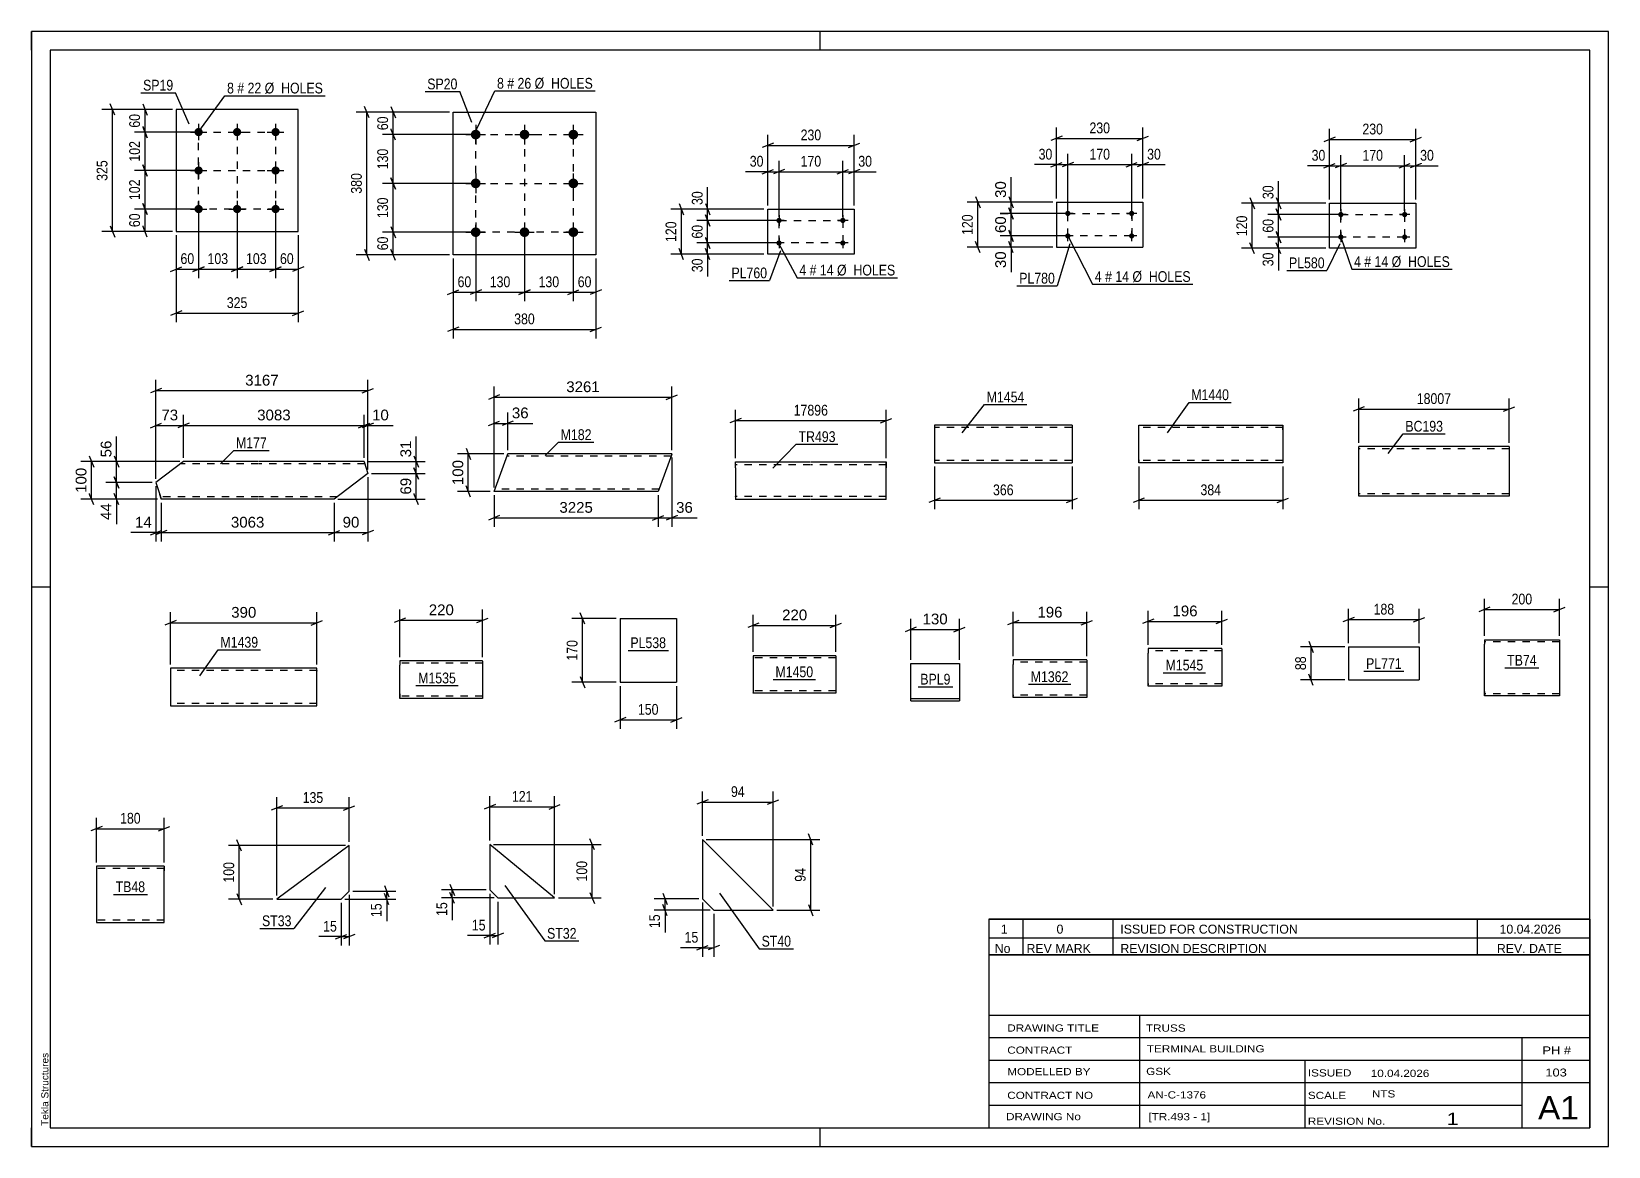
# Model space of a CAD drawing. Header units: millimetres. Extents: x 0 to 420, y 0 to 297.
import ezdxf

# ---------------------------------------------------------------- set-up
doc = ezdxf.new("R2010")
doc.units = ezdxf.units.MM
doc.linetypes.add('DXK_LINE_DOT2', pattern=[3.9198, 1.9599, -1.9599])
doc.styles.add('Arial', font='ARIAL.TTF', dxfattribs={"height": 0.2})
doc.styles.add('Arial Narrow', font='ARIALN.TTF', dxfattribs={"height": 0.2})

# ---------------------------------------------------------------- blocks, each defined once
blk = doc.blocks.new('Unknown-203760396-1135')
at = {"color": 5, "linetype": 'Continuous'}
for p, q in [((420, 297), (0, 297)), ((0, 297), (0, 0)), ((0, 292), (0, 297)), ((210, 292), (210, 297)), ((420, 0), (420, 297)), ((415, 292), (5, 292)), ((5, 292), (5, 5)), ((415, 5), (415, 292)), ((5, 149), (0, 149)), ((420, 149), (415, 149)), ((0, 0), (0, 5)), ((5, 5), (415, 5)), ((210, 0), (210, 5)), ((0, 0), (420, 0))]:
    blk.add_line(p, q, dxfattribs=at)
at = {"color": 174, "linetype": 'Continuous', "style": 'Arial'}
blk.add_text('Tekla Structures', height=1.9102, rotation=90, dxfattribs=at).set_placement((4.5, 5.5))
blk = doc.blocks.new('Part-203760396-2977 - 2961')
at = {"color": 2, "linetype": 'Continuous'}
for p, q in [((139.33, 66.19), (122.05, 80.48)), ((122.05, 80.48), (122.05, 68.34)), ((122.05, 68.34), (124.2, 66.19)), ((124.2, 66.19), (139.33, 66.19))]:
    blk.add_line(p, q, dxfattribs=at)
blk = doc.blocks.new('Part-203760396-3221 - 3213')
at = {"color": 2, "linetype": 'Continuous'}
for p, q in [((187.51, 180.75), (187.51, 182.35)), ((187.51, 182.35), (207.51, 182.35)), ((187.51, 180.75), (187.51, 172.35)), ((207.61, 182.35), (227.61, 182.35)), ((227.61, 182.35), (227.61, 180.75)), ((227.61, 172.35), (227.61, 180.75)), ((207.51, 172.35), (187.51, 172.35)), ((227.61, 172.35), (207.61, 172.35))]:
    blk.add_line(p, q, dxfattribs=at)
at = {"color": 7, "linetype": 'DXK_LINE_DOT2'}
for p, q in [((207.51, 181.55), (187.51, 181.55)), ((227.61, 181.55), (207.61, 181.55)), ((227.61, 180.75), (227.61, 182.23)), ((187.51, 173.15), (187.51, 173.21)), ((207.51, 173.15), (187.51, 173.15)), ((227.61, 173.15), (207.61, 173.15)), ((227.61, 173.15), (227.61, 173.21))]:
    blk.add_line(p, q, dxfattribs=at)
blk = doc.blocks.new('Part-203760396-8419 - 8413')
at = {"color": 2, "linetype": 'Continuous'}
for p, q in [((40.49, 182.45), (33.14, 176.85)), ((60.49, 182.45), (40.49, 182.45)), ((88.6, 182.45), (60.59, 182.45)), ((88.6, 182.45), (88.63, 182.36)), ((88.63, 182.36), (89.58, 179.3)), ((33.14, 176.85), (34.14, 173.65)), ((89.58, 179.3), (80.59, 172.45)), ((34.49, 172.54), (34.14, 173.65)), ((34.51, 172.45), (34.49, 172.54)), ((60.49, 172.45), (34.51, 172.45)), ((80.59, 172.45), (60.59, 172.45))]:
    blk.add_line(p, q, dxfattribs=at)
at = {"color": 7, "linetype": 'DXK_LINE_DOT2'}
for p, q in [((60.49, 181.85), (39.7, 181.85)), ((88.79, 181.85), (60.59, 181.85)), ((34.14, 173.65), (34.4, 172.8)), ((60.49, 173.05), (34.33, 173.05)), ((81.37, 173.05), (60.59, 173.05))]:
    blk.add_line(p, q, dxfattribs=at)
blk = doc.blocks.new('Part-203760396-3026 - 3021')
at = {"color": 2, "linetype": 'Continuous'}
for p, q in [((35.33, 74.65), (17.33, 74.65)), ((17.33, 74.65), (17.33, 59.74)), ((35.33, 74.65), (35.33, 74.56)), ((35.33, 74.56), (35.33, 73.45)), ((35.33, 60.85), (35.33, 73.45)), ((17.33, 59.74), (17.33, 59.65)), ((17.33, 59.65), (35.33, 59.65)), ((35.33, 59.65), (35.33, 60.85))]:
    blk.add_line(p, q, dxfattribs=at)
at = {"color": 7, "linetype": 'DXK_LINE_DOT2'}
for p, q in [((35.33, 74.05), (17.33, 74.05)), ((35.33, 73.45), (35.33, 74.3)), ((17.33, 60.25), (17.33, 60.3)), ((35.33, 60.25), (17.33, 60.25)), ((35.33, 60.3), (35.33, 60.85)), ((35.33, 60.25), (35.33, 60.3)), ((35.33, 60.25), (35.33, 60.3))]:
    blk.add_line(p, q, dxfattribs=at)
blk = doc.blocks.new('Part-203760396-3261 - 3245')
at = {"color": 2, "linetype": 'Continuous'}
for p, q in [((123.18, 174.5), (126.38, 183.3)), ((126.38, 183.3), (126.82, 184.5)), ((146.82, 184.5), (126.82, 184.5)), ((170.56, 184.5), (146.92, 184.5)), ((170.43, 184.15), (166.92, 174.5)), ((170.53, 184.41), (170.43, 184.15)), ((170.56, 184.5), (170.53, 184.41)), ((146.82, 174.5), (123.18, 174.5)), ((166.92, 174.5), (146.92, 174.5))]:
    blk.add_line(p, q, dxfattribs=at)
at = {"color": 7, "linetype": 'DXK_LINE_DOT2'}
for p, q in [((146.82, 183.9), (126.6, 183.9)), ((126.79, 184.41), (126.69, 184.15)), ((126.82, 184.5), (126.79, 184.41)), ((170.34, 183.9), (146.92, 183.9)), ((123.18, 174.5), (123.21, 174.59)), ((146.82, 175.1), (123.4, 175.1)), ((167.14, 175.1), (146.92, 175.1))]:
    blk.add_line(p, q, dxfattribs=at)
blk = doc.blocks.new('Part-203760396-2913 - 2897')
at = {"color": 2, "linetype": 'Continuous'}
for p, q in [((84.6, 80.17), (65.31, 65.89)), ((84.6, 68.03), (84.6, 80.17)), ((82.46, 65.89), (84.6, 68.03)), ((65.31, 65.89), (82.46, 65.89))]:
    blk.add_line(p, q, dxfattribs=at)
blk = doc.blocks.new('Part-203760396-3112 - 3073')
at = {"color": 2, "linetype": 'Continuous'}
for p, q in [((38.5, 276.22), (38.5, 243.72)), ((71, 276.22), (38.5, 276.22)), ((71, 243.72), (71, 276.22)), ((38.5, 243.72), (71, 243.72))]:
    blk.add_line(p, q, dxfattribs=at)
blk = doc.blocks.new('Bolt-203760396-3107 - 3073')
at = {"linetype": 'Continuous'}
for points in [[(44.5, 271.32, -1), (44.5, 269.12, -1)], [(54.75, 271.32, -1), (54.75, 269.12, -1)], [(65, 271.32, -1), (65, 269.12, -1)], [(44.5, 261.07, -1), (44.5, 258.87, -1)], [(65, 261.07, -1), (65, 258.87, -1)], [(44.5, 250.82, -1), (44.5, 248.62, -1)], [(54.75, 250.82, -1), (54.75, 248.62, -1)], [(65, 250.82, -1), (65, 248.62, -1)]]:
    blk.add_hatch(color=1, dxfattribs=at).paths.add_polyline_path(points)
at = {"color": 1, "linetype": 'Continuous'}
for p, q in [((42.3, 270.22), (46.7, 270.22)), ((44.5, 272.42), (44.5, 268.02)), ((52.55, 270.22), (56.95, 270.22)), ((54.75, 272.42), (54.75, 268.02)), ((62.8, 270.22), (67.2, 270.22)), ((65, 272.42), (65, 268.02)), ((44.5, 262.17), (44.5, 257.77)), ((65, 262.17), (65, 257.77)), ((42.3, 259.97), (46.7, 259.97)), ((62.8, 259.97), (67.2, 259.97)), ((42.3, 249.72), (46.7, 249.72)), ((44.5, 251.92), (44.5, 247.52)), ((52.55, 249.72), (56.95, 249.72)), ((54.75, 251.92), (54.75, 247.52)), ((62.8, 249.72), (67.2, 249.72)), ((65, 251.92), (65, 247.52))]:
    blk.add_line(p, q, dxfattribs=at)
blk = doc.blocks.new('Part-203760396-3046 - 3042')
at = {"color": 2, "linetype": 'Continuous'}
for p, q in [((156.75, 140.66), (156.75, 123.66)), ((156.75, 140.66), (171.75, 140.66)), ((171.75, 140.66), (171.75, 123.66)), ((156.75, 123.66), (171.75, 123.66))]:
    blk.add_line(p, q, dxfattribs=at)
blk = doc.blocks.new('Part-203760396-2881 - 2876')
at = {"color": 2, "linetype": 'Continuous'}
for p, q in [((386.94, 135), (386.94, 133.8)), ((386.94, 135), (406.94, 135)), ((406.94, 135), (406.94, 120)), ((386.94, 121.2), (386.94, 133.8)), ((386.94, 120.09), (386.94, 121.2)), ((386.94, 120), (386.94, 120.09)), ((406.94, 120), (386.94, 120))]:
    blk.add_line(p, q, dxfattribs=at)
at = {"color": 7, "linetype": 'DXK_LINE_DOT2'}
for p, q in [((406.94, 134.91), (406.94, 135)), ((406.94, 134.4), (386.94, 134.4)), ((386.94, 121.2), (386.94, 120.35)), ((386.94, 120.6), (386.94, 120.64)), ((406.94, 120.6), (386.94, 120.6)), ((406.94, 120.6), (406.94, 120.64))]:
    blk.add_line(p, q, dxfattribs=at)
blk = doc.blocks.new('Bolt-203760396-2770 - 2736')
at = {"linetype": 'Continuous'}
for points in [[(118.3, 270.85, -1), (118.3, 268.25, -1)], [(131.3, 270.85, -1), (131.3, 268.25, -1)], [(144.3, 270.85, -1), (144.3, 268.25, -1)], [(118.3, 257.85, -1), (118.3, 255.25, -1)], [(144.3, 257.85, -1), (144.3, 255.25, -1)], [(118.3, 244.85, -1), (118.3, 242.25, -1)], [(131.3, 244.85, -1), (131.3, 242.25, -1)], [(144.3, 244.85, -1), (144.3, 242.25, -1)]]:
    blk.add_hatch(color=1, dxfattribs=at).paths.add_polyline_path(points)
at = {"color": 1, "linetype": 'Continuous'}
for p, q in [((115.7, 269.55), (120.9, 269.55)), ((118.3, 272.15), (118.3, 266.95)), ((128.7, 269.55), (133.9, 269.55)), ((131.3, 272.15), (131.3, 266.95)), ((141.7, 269.55), (146.9, 269.55)), ((144.3, 272.15), (144.3, 266.95)), ((115.7, 256.55), (120.9, 256.55)), ((118.3, 259.15), (118.3, 253.95)), ((141.7, 256.55), (146.9, 256.55)), ((144.3, 259.15), (144.3, 253.95)), ((118.3, 246.15), (118.3, 240.95)), ((131.3, 246.15), (131.3, 240.95)), ((144.3, 246.15), (144.3, 240.95)), ((115.7, 243.55), (120.9, 243.55)), ((128.7, 243.55), (133.9, 243.55)), ((141.7, 243.55), (146.9, 243.55))]:
    blk.add_line(p, q, dxfattribs=at)
blk = doc.blocks.new('Part-203760396-2775 - 2736')
at = {"color": 2, "linetype": 'Continuous'}
for p, q in [((112.3, 237.55), (112.3, 275.55)), ((112.3, 275.55), (150.3, 275.55)), ((150.3, 275.55), (150.3, 237.55)), ((150.3, 237.55), (112.3, 237.55))]:
    blk.add_line(p, q, dxfattribs=at)
blk = doc.blocks.new('Part-203760396-2720 - 2706')
at = {"color": 2, "linetype": 'Continuous'}
for p, q in [((214.24, 130.74), (192.24, 130.74)), ((192.24, 130.74), (192.24, 120.83)), ((214.24, 130.74), (214.24, 120.74)), ((192.24, 120.74), (192.24, 120.83)), ((214.24, 120.74), (192.24, 120.74))]:
    blk.add_line(p, q, dxfattribs=at)
at = {"color": 7, "linetype": 'DXK_LINE_DOT2'}
for p, q in [((214.24, 130.14), (192.24, 130.14)), ((192.24, 121.34), (192.24, 121.38)), ((214.24, 121.34), (192.24, 121.34)), ((214.24, 121.34), (214.24, 121.38))]:
    blk.add_line(p, q, dxfattribs=at)
blk = doc.blocks.new('Part-203760396-2691 - 2677')
at = {"color": 2, "linetype": 'Continuous'}
for p, q in [((261.45, 129.59), (261.45, 128.39)), ((281.05, 129.59), (261.45, 129.59)), ((261.45, 120.34), (261.45, 128.39)), ((281.05, 129.5), (281.05, 129.59)), ((281.05, 129.5), (281.05, 128.39)), ((281.05, 128.39), (281.05, 119.59)), ((261.45, 119.69), (261.45, 120.34)), ((261.45, 119.59), (261.45, 119.69)), ((281.05, 119.59), (261.45, 119.59))]:
    blk.add_line(p, q, dxfattribs=at)
at = {"color": 7, "linetype": 'DXK_LINE_DOT2'}
for p, q in [((281.05, 128.99), (261.45, 128.99)), ((281.05, 129.24), (281.05, 128.39)), ((261.45, 120.34), (261.45, 119.95)), ((261.45, 120.19), (261.45, 120.24)), ((281.05, 120.19), (261.45, 120.19)), ((261.45, 119.59), (261.45, 119.59)), ((281.05, 120.24), (281.05, 120.34)), ((281.05, 120.19), (281.05, 120.24)), ((281.05, 120.19), (281.05, 120.24))]:
    blk.add_line(p, q, dxfattribs=at)
blk = doc.blocks.new('Bolt-203760396-7848 - 7842')
at = {"linetype": 'Continuous'}
for points in [[(348.72, 247.55, -1), (348.72, 248.95, -1)], [(365.72, 247.55, -1), (365.72, 248.95, -1)], [(348.72, 241.55, -1), (348.72, 242.95, -1)], [(365.72, 241.55, -1), (365.72, 242.95, -1)]]:
    blk.add_hatch(color=1, dxfattribs=at).paths.add_polyline_path(points)
at = {"color": 1, "linetype": 'Continuous'}
for p, q in [((350.12, 248.25), (347.32, 248.25)), ((348.72, 249.65), (348.72, 246.85)), ((367.12, 248.25), (364.32, 248.25)), ((365.72, 249.65), (365.72, 246.85)), ((348.72, 243.65), (348.72, 240.85)), ((365.72, 243.65), (365.72, 240.85)), ((350.12, 242.25), (347.32, 242.25)), ((367.12, 242.25), (364.32, 242.25))]:
    blk.add_line(p, q, dxfattribs=at)
blk = doc.blocks.new('Part-203760396-7853 - 7842')
at = {"color": 2, "linetype": 'Continuous'}
for p, q in [((345.72, 239.25), (345.72, 251.25)), ((345.72, 251.25), (368.72, 251.25)), ((368.72, 251.25), (368.72, 239.25)), ((368.72, 239.25), (345.72, 239.25))]:
    blk.add_line(p, q, dxfattribs=at)
blk = doc.blocks.new('Part-203760396-7958 - 7952')
at = {"color": 2, "linetype": 'Continuous'}
for p, q in [((294.88, 190.94), (294.88, 192.14)), ((294.88, 192.14), (333.28, 192.14)), ((294.88, 182.88), (294.88, 190.94)), ((333.28, 192.14), (333.28, 192.05)), ((333.28, 192.05), (333.28, 190.94)), ((333.28, 190.94), (333.28, 182.14)), ((294.88, 182.23), (294.88, 182.88)), ((294.88, 182.14), (294.88, 182.23)), ((333.28, 182.14), (294.88, 182.14))]:
    blk.add_line(p, q, dxfattribs=at)
at = {"color": 7, "linetype": 'DXK_LINE_DOT2'}
for p, q in [((333.28, 191.54), (294.88, 191.54)), ((333.28, 190.94), (333.28, 191.79)), ((294.88, 182.88), (294.88, 182.49)), ((294.88, 182.74), (294.88, 182.78)), ((333.28, 182.74), (294.88, 182.74)), ((333.28, 182.74), (333.28, 182.78))]:
    blk.add_line(p, q, dxfattribs=at)
blk = doc.blocks.new('Part-203760396-8289 - 8283')
at = {"color": 2, "linetype": 'Continuous'}
for p, q in [((277.12, 192.13), (240.52, 192.13)), ((240.52, 192.13), (240.52, 182.22)), ((277.12, 192.13), (277.12, 182.13)), ((240.52, 182.22), (240.52, 182.13)), ((240.52, 182.13), (277.12, 182.13))]:
    blk.add_line(p, q, dxfattribs=at)
at = {"color": 7, "linetype": 'DXK_LINE_DOT2'}
for p, q in [((277.12, 191.53), (240.52, 191.53)), ((277.12, 192.04), (277.12, 192.13)), ((240.52, 182.73), (240.52, 182.77)), ((277.12, 182.73), (240.52, 182.73)), ((277.12, 182.73), (277.12, 182.77))]:
    blk.add_line(p, q, dxfattribs=at)
blk = doc.blocks.new('Part-203760396-8316 - 8305')
at = {"color": 2, "linetype": 'Continuous'}
for p, q in [((196.08, 237.67), (196.08, 249.67)), ((196.08, 249.67), (219.08, 249.67)), ((219.08, 249.67), (219.08, 237.67)), ((219.08, 237.67), (196.08, 237.67))]:
    blk.add_line(p, q, dxfattribs=at)
blk = doc.blocks.new('Bolt-203760396-8311 - 8305')
at = {"linetype": 'Continuous'}
for points in [[(199.08, 245.97, -1), (199.08, 247.37, -1)], [(216.08, 245.97, -1), (216.08, 247.37, -1)], [(199.08, 239.97, -1), (199.08, 241.37, -1)], [(216.08, 239.97, -1), (216.08, 241.37, -1)]]:
    blk.add_hatch(color=1, dxfattribs=at).paths.add_polyline_path(points)
at = {"color": 1, "linetype": 'Continuous'}
for p, q in [((199.08, 248.07), (199.08, 245.27)), ((216.08, 248.07), (216.08, 245.27)), ((200.48, 246.67), (197.68, 246.67)), ((217.48, 246.67), (214.68, 246.67)), ((200.48, 240.67), (197.68, 240.67)), ((199.08, 242.07), (199.08, 239.27)), ((217.48, 240.67), (214.68, 240.67)), ((216.08, 242.07), (216.08, 239.27))]:
    blk.add_line(p, q, dxfattribs=at)
blk = doc.blocks.new('Part-203760396-1634 - 1618')
at = {"color": 2, "linetype": 'Continuous'}
for p, q in [((37.02, 127.38), (37.02, 117.47)), ((76.01, 127.38), (37.02, 127.38)), ((76.01, 118.58), (76.01, 127.38)), ((76.01, 117.38), (76.01, 118.58)), ((37.02, 117.47), (37.02, 117.38)), ((37.02, 117.38), (76.01, 117.38))]:
    blk.add_line(p, q, dxfattribs=at)
at = {"color": 7, "linetype": 'DXK_LINE_DOT2'}
for p, q in [((76.01, 126.78), (37.02, 126.78)), ((76.01, 126.78), (76.01, 126.73)), ((76.01, 126.73), (76.01, 126.78)), ((76.01, 126.64), (76.01, 126.73)), ((76.01, 126.73), (76.01, 126.64)), ((37.02, 117.98), (37.02, 118.02)), ((76.01, 117.98), (37.02, 117.98)), ((76.01, 118.02), (76.01, 118.35)), ((76.01, 117.98), (76.01, 118.02))]:
    blk.add_line(p, q, dxfattribs=at)
blk = doc.blocks.new('Part-203760396-1591 - 1577')
at = {"color": 2, "linetype": 'Continuous'}
for p, q in [((350.79, 133.11), (350.79, 124.31)), ((350.79, 133.11), (369.59, 133.11)), ((369.59, 133.11), (369.59, 124.31)), ((350.79, 124.31), (369.59, 124.31))]:
    blk.add_line(p, q, dxfattribs=at)
blk = doc.blocks.new('Part-203760396-1561 - 1547')
at = {"color": 2, "linetype": 'Continuous'}
for p, q in [((234.15, 118.72), (234.15, 128.67)), ((234.15, 128.67), (247.15, 128.67)), ((247.15, 128.67), (247.15, 128.63)), ((247.15, 128.63), (247.15, 118.72)), ((247.15, 119.27), (234.15, 119.27)), ((234.15, 118.67), (234.15, 118.72)), ((234.15, 118.67), (247.15, 118.67)), ((247.15, 118.67), (247.15, 118.72))]:
    blk.add_line(p, q, dxfattribs=at)
at = {"color": 7, "linetype": 'DXK_LINE_DOT2'}
for p, q in [((234.15, 128.12), (234.15, 128.63)), ((234.15, 118.67), (234.15, 118.72)), ((247.15, 118.67), (247.15, 118.72))]:
    blk.add_line(p, q, dxfattribs=at)
blk = doc.blocks.new('Part-203760396-1498 - 1482')
at = {"color": 2, "linetype": 'Continuous'}
for p, q in [((197.52, 62.95), (178.72, 81.75)), ((178.72, 81.75), (178.72, 65.95)), ((178.72, 65.95), (181.72, 62.95)), ((181.72, 62.95), (197.52, 62.95))]:
    blk.add_line(p, q, dxfattribs=at)
blk = doc.blocks.new('Part-203760396-1464 - 1450')
at = {"color": 2, "linetype": 'Continuous'}
for p, q in [((297.42, 132.62), (297.42, 131.42)), ((317.03, 132.62), (297.42, 132.62)), ((297.42, 123.36), (297.42, 131.42)), ((317.03, 132.53), (317.03, 132.62)), ((317.03, 132.53), (317.03, 131.42)), ((317.03, 131.42), (317.03, 122.62)), ((297.42, 122.72), (297.42, 123.36)), ((297.42, 122.62), (297.42, 122.72)), ((317.03, 122.62), (297.42, 122.62))]:
    blk.add_line(p, q, dxfattribs=at)
at = {"color": 7, "linetype": 'DXK_LINE_DOT2'}
for p, q in [((317.03, 132.02), (297.42, 132.02)), ((317.03, 132.27), (317.03, 131.42)), ((297.42, 123.36), (297.42, 122.98)), ((297.42, 123.22), (297.42, 123.27)), ((317.03, 123.22), (297.42, 123.22)), ((297.42, 122.62), (297.42, 122.62)), ((317.03, 123.27), (317.03, 123.36)), ((317.03, 123.22), (317.03, 123.27)), ((317.03, 123.22), (317.03, 123.27))]:
    blk.add_line(p, q, dxfattribs=at)
blk = doc.blocks.new('Part-203760396-1286 - 1270')
at = {"color": 2, "linetype": 'Continuous'}
for p, q in [((273.01, 251.55), (273.01, 239.55)), ((273.01, 251.55), (296.01, 251.55)), ((296.01, 251.55), (296.01, 239.55)), ((273.01, 239.55), (296.01, 239.55))]:
    blk.add_line(p, q, dxfattribs=at)
blk = doc.blocks.new('Bolt-203760396-1319 - 1270')
at = {"linetype": 'Continuous'}
for points in [[(276.01, 247.85, -1), (276.01, 249.25, -1)], [(293.01, 247.85, -1), (293.01, 249.25, -1)], [(276.01, 241.85, -1), (276.01, 243.25, -1)], [(293.01, 241.85, -1), (293.01, 243.25, -1)]]:
    blk.add_hatch(color=1, dxfattribs=at).paths.add_polyline_path(points)
at = {"color": 1, "linetype": 'Continuous'}
for p, q in [((277.41, 248.55), (274.61, 248.55)), ((276.01, 247.15), (276.01, 249.95)), ((294.41, 248.55), (291.61, 248.55)), ((293.01, 247.15), (293.01, 249.95)), ((276.01, 241.15), (276.01, 243.95)), ((293.01, 241.15), (293.01, 243.95)), ((277.41, 242.55), (274.61, 242.55)), ((294.41, 242.55), (291.61, 242.55))]:
    blk.add_line(p, q, dxfattribs=at)
blk = doc.blocks.new('Part-203760396-1434 - 1420')
at = {"color": 2, "linetype": 'Continuous'}
for p, q in [((98.12, 129.37), (98.12, 128.17)), ((120.14, 129.37), (98.12, 129.37)), ((98.12, 120.57), (98.12, 128.17)), ((120.14, 129.28), (120.14, 129.37)), ((120.14, 129.28), (120.14, 128.17)), ((120.14, 128.17), (120.14, 119.37)), ((98.12, 119.46), (98.12, 120.57)), ((98.12, 119.37), (98.12, 119.46)), ((120.14, 119.37), (98.12, 119.37))]:
    blk.add_line(p, q, dxfattribs=at)
at = {"color": 7, "linetype": 'DXK_LINE_DOT2'}
for p, q in [((120.14, 128.77), (98.12, 128.77)), ((120.14, 129.02), (120.14, 128.17)), ((98.12, 120.57), (98.12, 119.72)), ((98.12, 119.97), (98.12, 120.02)), ((120.14, 119.97), (98.12, 119.97)), ((98.12, 119.37), (98.12, 119.37)), ((120.14, 120.02), (120.14, 120.11)), ((120.14, 119.97), (120.14, 120.02)), ((120.14, 119.97), (120.14, 120.02))]:
    blk.add_line(p, q, dxfattribs=at)
blk = doc.blocks.new('Part-203760396-1247 - 1227')
at = {"color": 2, "linetype": 'Continuous'}
for p, q in [((373.47, 186.43), (353.47, 186.43)), ((353.47, 173.32), (353.47, 186.43)), ((393.57, 186.43), (373.57, 186.43)), ((393.57, 186.43), (393.57, 173.23)), ((353.47, 173.23), (353.47, 173.32)), ((373.47, 173.23), (353.47, 173.23)), ((393.57, 173.23), (373.57, 173.23))]:
    blk.add_line(p, q, dxfattribs=at)
at = {"color": 7, "linetype": 'DXK_LINE_DOT2'}
for p, q in [((373.47, 185.83), (353.47, 185.83)), ((393.57, 185.83), (373.57, 185.83)), ((393.57, 186.34), (393.57, 186.43)), ((353.47, 173.83), (353.47, 173.88)), ((373.47, 173.83), (353.47, 173.83)), ((393.57, 173.83), (373.57, 173.83)), ((393.57, 173.83), (393.57, 173.88))]:
    blk.add_line(p, q, dxfattribs=at)
blk = doc.blocks.new('Rectangle-203760396-3199 - 3073')
at = {"color": 1, "linetype": 'DXK_LINE_DOT2'}
blk.add_lwpolyline([(44.5, 270.22), (65, 270.22), (65, 249.72), (44.5, 249.72), (44.5, 270.22)], close=True, dxfattribs=at)
blk = doc.blocks.new('Rectangle-203760396-2862 - 2736')
at = {"color": 1, "linetype": 'DXK_LINE_DOT2'}
blk.add_lwpolyline([(118.3, 269.55), (144.3, 269.55), (144.3, 243.55), (118.3, 243.55), (118.3, 269.55)], close=True, dxfattribs=at)
blk = doc.blocks.new('Rectangle-203760396-7938 - 7842')
at = {"color": 1, "linetype": 'DXK_LINE_DOT2'}
blk.add_lwpolyline([(348.72, 248.25), (365.72, 248.25), (365.72, 242.25), (348.72, 242.25), (348.72, 248.25)], close=True, dxfattribs=at)
blk = doc.blocks.new('Rectangle-203760396-8401 - 8305')
at = {"color": 1, "linetype": 'DXK_LINE_DOT2'}
blk.add_lwpolyline([(199.08, 246.67), (216.08, 246.67), (216.08, 240.67), (199.08, 240.67), (199.08, 246.67)], close=True, dxfattribs=at)
blk = doc.blocks.new('Rectangle-203760396-1405 - 1270')
at = {"color": 1, "linetype": 'DXK_LINE_DOT2'}
blk.add_lwpolyline([(276.01, 248.55), (293.01, 248.55), (293.01, 242.55), (276.01, 242.55), (276.01, 248.55)], close=True, dxfattribs=at)
blk = doc.blocks.new('Line-203760396-3192 - 3073')
at = {"color": 1, "linetype": 'DXK_LINE_DOT2'}
blk.add_line((54.75, 270.22), (54.75, 249.72), dxfattribs=at)
blk = doc.blocks.new('Line-203760396-2855 - 2736')
at = {"color": 1, "linetype": 'DXK_LINE_DOT2'}
blk.add_line((118.3, 256.55), (144.3, 256.55), dxfattribs=at)
blk = doc.blocks.new('Line-203760396-3185 - 3073')
at = {"color": 1, "linetype": 'DXK_LINE_DOT2'}
blk.add_line((44.5, 259.97), (65, 259.97), dxfattribs=at)
blk = doc.blocks.new('Line-203760396-2848 - 2736')
at = {"color": 1, "linetype": 'DXK_LINE_DOT2'}
blk.add_line((131.3, 269.55), (131.3, 243.55), dxfattribs=at)
blk = doc.blocks.new('StraightDimension-203760396-2991 - 2961')
at = {"color": 7, "linetype": 'Continuous'}
for p, q in [((122.05, 81.48), (122.05, 93.33)), ((139.33, 67.19), (139.33, 93.33)), ((123.55, 91.08), (120.55, 89.88)), ((122.05, 90.48), (139.33, 90.48)), ((137.83, 89.88), (140.83, 91.08))]:
    blk.add_line(p, q, dxfattribs=at)
at = {"color": 0}
blk.add_wipeout([(134.03, 91.23), (134.03, 95.43), (127.35, 95.43), (127.35, 91.23)], dxfattribs=at)
at = {"color": 3, "style": 'Arial Narrow'}
blk.add_text('121', height=2.863, dxfattribs=at).set_placement((127.95, 91.83))
blk = doc.blocks.new('StraightDimension-203760396-3009 - 2961')
at = {"color": 7, "linetype": 'Continuous'}
for p, q in [((123.05, 80.48), (151.73, 80.48)), ((149.93, 78.98), (148.73, 81.98)), ((149.33, 66.19), (149.33, 80.48)), ((148.73, 67.69), (149.93, 64.69)), ((140.33, 66.19), (151.73, 66.19))]:
    blk.add_line(p, q, dxfattribs=at)
at = {"color": 0}
blk.add_wipeout([(148.58, 76.68), (144.38, 76.68), (144.38, 69.99), (148.58, 69.99)], dxfattribs=at)
at = {"color": 3, "style": 'Arial Narrow'}
blk.add_text('100', height=2.863, rotation=90.0002, dxfattribs=at).set_placement((147.98, 70.59))
blk = doc.blocks.new('StraightDimension-203760396-2979 - 2961')
at = {"color": 7, "linetype": 'Continuous'}
for p, q in [((122.05, 67.34), (122.05, 53.79)), ((124.2, 65.19), (124.2, 53.79)), ((120.55, 55.59), (123.55, 56.79)), ((122.05, 56.19), (124.2, 56.19)), ((125.7, 56.79), (122.7, 55.59))]:
    blk.add_line(p, q, dxfattribs=at)
at = {"color": 0}
blk.add_wipeout([(121.53, 56.94), (121.53, 61.14), (116.67, 61.14), (116.67, 56.94)], dxfattribs=at)
at = {"color": 7, "linetype": 'Continuous'}
blk.add_line((122.05, 56.19), (116.15, 56.19), dxfattribs=at)
blk.add_line((122.05, 56.19), (116.15, 56.19), dxfattribs=at)
at = {"color": 3, "style": 'Arial Narrow'}
blk.add_text('15', height=2.863, dxfattribs=at).set_placement((117.27, 57.54))
blk = doc.blocks.new('StraightDimension-203760396-2998 - 2961')
at = {"color": 7, "linetype": 'Continuous'}
for p, q in [((121.05, 68.34), (109.2, 68.34)), ((111.45, 69.84), (112.65, 66.84)), ((112.65, 64.69), (111.45, 67.69)), ((112.05, 66.19), (112.05, 68.34)), ((123.2, 66.19), (109.2, 66.19))]:
    blk.add_line(p, q, dxfattribs=at)
at = {"color": 0}
blk.add_wipeout([(111.3, 65.67), (107.1, 65.67), (107.1, 60.81), (111.3, 60.81)], dxfattribs=at)
at = {"color": 7, "linetype": 'Continuous'}
blk.add_line((112.05, 66.19), (112.05, 60.29), dxfattribs=at)
blk.add_line((112.05, 66.19), (112.05, 60.29), dxfattribs=at)
at = {"color": 3, "style": 'Arial Narrow'}
blk.add_text('15', height=2.863, rotation=90.0002, dxfattribs=at).set_placement((110.7, 61.41))
blk = doc.blocks.new('StraightDimension-203760396-3224 - 3213')
at = {"color": 7, "linetype": 'Continuous'}
for p, q in [((189.01, 193.95), (186.01, 192.75)), ((187.51, 183.35), (187.51, 196.2)), ((187.51, 193.35), (227.61, 193.35)), ((226.11, 192.75), (229.11, 193.95)), ((227.61, 183.35), (227.61, 196.2))]:
    blk.add_line(p, q, dxfattribs=at)
at = {"color": 0}
blk.add_wipeout([(212.73, 194.1), (212.73, 198.3), (202.39, 198.3), (202.39, 194.1)], dxfattribs=at)
at = {"color": 3, "style": 'Arial Narrow'}
blk.add_text('17896', height=2.863, dxfattribs=at).set_placement((202.99, 194.7))
blk = doc.blocks.new('StraightDimension-203760396-8480 - 8413')
at = {"color": 7, "linetype": 'Continuous'}
for p, q in [((101.86, 180.8), (103.06, 177.8)), ((90.58, 179.3), (104.86, 179.3)), ((102.46, 172.45), (102.46, 179.3)), ((81.59, 172.45), (104.86, 172.45)), ((103.06, 170.95), (101.86, 173.95))]:
    blk.add_line(p, q, dxfattribs=at)
at = {"color": 0}
blk.add_wipeout([(101.71, 178.7), (97.51, 178.7), (97.51, 173.05), (101.71, 173.05)], dxfattribs=at)
at = {"color": 3, "style": 'Arial'}
blk.add_text('69', height=2.865, rotation=90.0002, dxfattribs=at).set_placement((101.11, 173.65))
blk = doc.blocks.new('StraightDimension-203760396-8516 - 8413')
at = {"color": 7, "linetype": 'Continuous'}
for p, q in [((33.14, 175.85), (33.14, 161.11)), ((34.51, 171.45), (34.51, 161.11)), ((31.64, 162.91), (34.64, 164.11)), ((36.01, 164.11), (33.01, 162.91)), ((33.14, 163.51), (34.51, 163.51))]:
    blk.add_line(p, q, dxfattribs=at)
at = {"color": 0}
blk.add_wipeout([(32.62, 164.26), (32.62, 168.46), (26.97, 168.46), (26.97, 164.26)], dxfattribs=at)
at = {"color": 7, "linetype": 'Continuous'}
blk.add_line((33.14, 163.51), (26.44, 163.51), dxfattribs=at)
blk.add_line((33.14, 163.51), (26.44, 163.51), dxfattribs=at)
at = {"color": 3, "style": 'Arial'}
blk.add_text('14', height=2.865, dxfattribs=at).set_placement((27.57, 164.86))
blk = doc.blocks.new('StraightDimension-203760396-8533 - 8413')
at = {"color": 7, "linetype": 'Continuous'}
for p, q in [((34.51, 171.45), (34.51, 161.11)), ((80.59, 171.45), (80.59, 161.11)), ((36.01, 164.11), (33.01, 162.91)), ((79.09, 162.91), (82.09, 164.11)), ((34.51, 163.51), (80.59, 163.51))]:
    blk.add_line(p, q, dxfattribs=at)
at = {"color": 0}
blk.add_wipeout([(62.6, 164.26), (62.6, 168.46), (52.5, 168.46), (52.5, 164.26)], dxfattribs=at)
at = {"color": 3, "style": 'Arial'}
blk.add_text('3063', height=2.865, dxfattribs=at).set_placement((53.1, 164.86))
blk = doc.blocks.new('StraightDimension-203760396-8557 - 8413')
at = {"color": 7, "linetype": 'Continuous'}
for p, q in [((89.58, 178.3), (89.58, 161.11)), ((80.59, 171.45), (80.59, 161.11)), ((79.09, 162.91), (82.09, 164.11)), ((91.08, 164.11), (88.08, 162.91)), ((80.59, 163.51), (89.58, 163.51))]:
    blk.add_line(p, q, dxfattribs=at)
at = {"color": 0}
blk.add_wipeout([(87.91, 164.26), (87.91, 168.46), (82.26, 168.46), (82.26, 164.26)], dxfattribs=at)
at = {"color": 3, "style": 'Arial'}
blk.add_text('90', height=2.865, dxfattribs=at).set_placement((82.86, 164.86))
blk = doc.blocks.new('StraightDimension-203760396-8422 - 8413')
at = {"color": 7, "linetype": 'Continuous'}
for p, q in [((39.49, 182.45), (13.12, 182.45)), ((15.37, 183.95), (16.57, 180.95)), ((15.97, 172.45), (15.97, 182.45)), ((33.51, 172.45), (13.12, 172.45)), ((16.57, 170.95), (15.37, 173.95))]:
    blk.add_line(p, q, dxfattribs=at)
at = {"color": 0}
blk.add_wipeout([(15.22, 181.38), (11.02, 181.38), (11.02, 173.51), (15.22, 173.51)], dxfattribs=at)
at = {"color": 3, "style": 'Arial'}
blk.add_text('100', height=2.865, rotation=90.0002, dxfattribs=at).set_placement((14.62, 174.11))
blk = doc.blocks.new('StraightDimension-203760396-8455 - 8413')
at = {"color": 7, "linetype": 'Continuous'}
for p, q in [((89.6, 182.45), (104.86, 182.45)), ((101.86, 183.95), (103.06, 180.95)), ((103.06, 177.8), (101.86, 180.8)), ((102.46, 179.3), (102.46, 182.45)), ((90.58, 179.3), (104.86, 179.3))]:
    blk.add_line(p, q, dxfattribs=at)
at = {"color": 0}
blk.add_wipeout([(101.71, 188.62), (97.51, 188.62), (97.51, 182.97), (101.71, 182.97)], dxfattribs=at)
at = {"color": 7, "linetype": 'Continuous'}
blk.add_line((102.46, 182.45), (102.46, 189.14), dxfattribs=at)
blk.add_line((102.46, 182.45), (102.46, 189.14), dxfattribs=at)
at = {"color": 3, "style": 'Arial'}
blk.add_text('31', height=2.865, rotation=90.0002, dxfattribs=at).set_placement((101.11, 183.57))
blk = doc.blocks.new('StraightDimension-203760396-8505 - 8413')
at = {"color": 7, "linetype": 'Continuous'}
for p, q in [((34.64, 201.94), (31.64, 200.74)), ((33.14, 177.85), (33.14, 204.19)), ((88.08, 200.74), (91.08, 201.94)), ((89.58, 180.3), (89.58, 204.19)), ((33.14, 201.34), (89.58, 201.34))]:
    blk.add_line(p, q, dxfattribs=at)
at = {"color": 0}
blk.add_wipeout([(66.41, 202.09), (66.41, 206.29), (56.31, 206.29), (56.31, 202.09)], dxfattribs=at)
at = {"color": 3, "style": 'Arial'}
blk.add_text('3167', height=2.865, dxfattribs=at).set_placement((56.91, 202.69))
blk = doc.blocks.new('StraightDimension-203760396-8575 - 8413')
at = {"color": 7, "linetype": 'Continuous'}
for p, q in [((32.14, 176.85), (19.78, 176.85)), ((22.03, 178.35), (23.23, 175.35)), ((22.63, 172.45), (22.63, 176.85)), ((33.51, 172.45), (19.78, 172.45)), ((23.23, 170.95), (22.03, 173.95))]:
    blk.add_line(p, q, dxfattribs=at)
at = {"color": 0}
blk.add_wipeout([(21.88, 171.92), (17.68, 171.92), (17.68, 166.28), (21.88, 166.28)], dxfattribs=at)
at = {"color": 7, "linetype": 'Continuous'}
blk.add_line((22.63, 172.45), (22.63, 165.75), dxfattribs=at)
blk.add_line((22.63, 172.45), (22.63, 165.75), dxfattribs=at)
at = {"color": 3, "style": 'Arial'}
blk.add_text('44', height=2.865, rotation=90.0002, dxfattribs=at).set_placement((21.28, 166.88))
blk = doc.blocks.new('StraightDimension-203760396-8599 - 8413')
at = {"color": 7, "linetype": 'Continuous'}
for p, q in [((39.49, 182.45), (19.78, 182.45)), ((22.03, 183.95), (23.23, 180.95)), ((22.63, 176.85), (22.63, 182.45)), ((32.14, 176.85), (19.78, 176.85)), ((23.23, 175.35), (22.03, 178.35))]:
    blk.add_line(p, q, dxfattribs=at)
at = {"color": 0}
blk.add_wipeout([(21.88, 188.62), (17.68, 188.62), (17.68, 182.97), (21.88, 182.97)], dxfattribs=at)
at = {"color": 7, "linetype": 'Continuous'}
blk.add_line((22.63, 182.45), (22.63, 189.14), dxfattribs=at)
blk.add_line((22.63, 182.45), (22.63, 189.14), dxfattribs=at)
at = {"color": 3, "style": 'Arial'}
blk.add_text('56', height=2.865, rotation=90.0002, dxfattribs=at).set_placement((21.28, 183.57))
blk = doc.blocks.new('StraightDimension-203760396-8624 - 8413')
at = {"color": 7, "linetype": 'Continuous'}
for p, q in [((88.6, 183.45), (88.6, 194.92)), ((89.58, 180.3), (89.58, 194.92)), ((87.1, 191.47), (90.1, 192.67)), ((91.08, 192.67), (88.08, 191.47)), ((88.6, 192.07), (89.58, 192.07))]:
    blk.add_line(p, q, dxfattribs=at)
at = {"color": 0}
blk.add_wipeout([(95.75, 192.82), (95.75, 197.02), (90.1, 197.02), (90.1, 192.82)], dxfattribs=at)
at = {"color": 7, "linetype": 'Continuous'}
blk.add_line((89.58, 192.07), (96.28, 192.07), dxfattribs=at)
blk.add_line((89.58, 192.07), (96.28, 192.07), dxfattribs=at)
at = {"color": 3, "style": 'Arial'}
blk.add_text('10', height=2.865, dxfattribs=at).set_placement((90.7, 193.42))
blk = doc.blocks.new('StraightDimension-203760396-8641 - 8413')
at = {"color": 7, "linetype": 'Continuous'}
for p, q in [((40.49, 183.45), (40.49, 194.92)), ((88.6, 183.45), (88.6, 194.92)), ((41.99, 192.67), (38.99, 191.47)), ((40.49, 192.07), (88.6, 192.07)), ((87.1, 191.47), (90.1, 192.67))]:
    blk.add_line(p, q, dxfattribs=at)
at = {"color": 0}
blk.add_wipeout([(69.59, 192.82), (69.59, 197.02), (59.5, 197.02), (59.5, 192.82)], dxfattribs=at)
at = {"color": 3, "style": 'Arial'}
blk.add_text('3083', height=2.865, dxfattribs=at).set_placement((60.1, 193.42))
blk = doc.blocks.new('StraightDimension-203760396-8665 - 8413')
at = {"color": 7, "linetype": 'Continuous'}
for p, q in [((33.14, 177.85), (33.14, 194.92)), ((40.49, 183.45), (40.49, 194.92)), ((31.64, 191.47), (34.64, 192.67)), ((33.14, 192.07), (40.49, 192.07)), ((41.99, 192.67), (38.99, 191.47))]:
    blk.add_line(p, q, dxfattribs=at)
at = {"color": 0}
blk.add_wipeout([(39.64, 192.82), (39.64, 197.02), (33.99, 197.02), (33.99, 192.82)], dxfattribs=at)
at = {"color": 3, "style": 'Arial'}
blk.add_text('73', height=2.865, dxfattribs=at).set_placement((34.59, 193.42))
blk = doc.blocks.new('StraightDimension-203760396-3028 - 3021')
at = {"color": 7, "linetype": 'Continuous'}
for p, q in [((18.83, 85.25), (15.83, 84.05)), ((17.33, 75.65), (17.33, 87.5)), ((17.33, 84.65), (35.33, 84.65)), ((33.83, 84.05), (36.83, 85.25)), ((35.33, 75.65), (35.33, 87.5))]:
    blk.add_line(p, q, dxfattribs=at)
at = {"color": 0}
blk.add_wipeout([(29.67, 85.4), (29.67, 89.6), (22.99, 89.6), (22.99, 85.4)], dxfattribs=at)
at = {"color": 3, "style": 'Arial Narrow'}
blk.add_text('180', height=2.863, dxfattribs=at).set_placement((23.59, 86))
blk = doc.blocks.new('StraightDimension-203760396-3264 - 3245')
at = {"color": 7, "linetype": 'Continuous'}
for p, q in [((123.18, 175.5), (123.18, 202.44)), ((170.56, 185.5), (170.56, 202.44)), ((124.68, 200.19), (121.68, 198.99)), ((123.18, 199.59), (170.56, 199.59)), ((169.06, 198.99), (172.06, 200.19))]:
    blk.add_line(p, q, dxfattribs=at)
at = {"color": 0}
blk.add_wipeout([(151.92, 200.34), (151.92, 204.54), (141.82, 204.54), (141.82, 200.34)], dxfattribs=at)
at = {"color": 3, "style": 'Arial'}
blk.add_text('3261', height=2.865, dxfattribs=at).set_placement((142.42, 200.94))
blk = doc.blocks.new('StraightDimension-203760396-3332 - 3245')
at = {"color": 7, "linetype": 'Continuous'}
for p, q in [((121.68, 192.03), (124.68, 193.23)), ((123.18, 175.5), (123.18, 195.48)), ((128.32, 193.23), (125.32, 192.03)), ((126.82, 185.5), (126.82, 195.48)), ((123.18, 192.63), (126.82, 192.63))]:
    blk.add_line(p, q, dxfattribs=at)
at = {"color": 0}
blk.add_wipeout([(132.99, 193.38), (132.99, 197.58), (127.34, 197.58), (127.34, 193.38)], dxfattribs=at)
at = {"color": 7, "linetype": 'Continuous'}
blk.add_line((126.82, 192.63), (133.52, 192.63), dxfattribs=at)
blk.add_line((126.82, 192.63), (133.52, 192.63), dxfattribs=at)
at = {"color": 3, "style": 'Arial'}
blk.add_text('36', height=2.865, dxfattribs=at).set_placement((127.94, 193.98))
blk = doc.blocks.new('StraightDimension-203760396-3275 - 3245')
at = {"color": 7, "linetype": 'Continuous'}
for p, q in [((115.73, 186), (116.93, 183)), ((125.82, 184.5), (113.48, 184.5)), ((116.33, 174.5), (116.33, 184.5)), ((122.18, 174.5), (113.48, 174.5)), ((116.93, 173), (115.73, 176))]:
    blk.add_line(p, q, dxfattribs=at)
at = {"color": 0}
blk.add_wipeout([(115.58, 183.44), (111.38, 183.44), (111.38, 175.57), (115.58, 175.57)], dxfattribs=at)
at = {"color": 3, "style": 'Arial'}
blk.add_text('100', height=2.865, rotation=90.0002, dxfattribs=at).set_placement((114.98, 176.17))
blk = doc.blocks.new('StraightDimension-203760396-3295 - 3245')
at = {"color": 7, "linetype": 'Continuous'}
for p, q in [((123.18, 173.5), (123.18, 165.05)), ((166.92, 173.5), (166.92, 165.05)), ((124.68, 168.05), (121.68, 166.85)), ((165.42, 166.85), (168.42, 168.05)), ((123.18, 167.45), (166.92, 167.45))]:
    blk.add_line(p, q, dxfattribs=at)
at = {"color": 0}
blk.add_wipeout([(150.1, 168.2), (150.1, 172.4), (140, 172.4), (140, 168.2)], dxfattribs=at)
at = {"color": 3, "style": 'Arial'}
blk.add_text('3225', height=2.865, dxfattribs=at).set_placement((140.6, 168.8))
blk = doc.blocks.new('StraightDimension-203760396-3314 - 3245')
at = {"color": 7, "linetype": 'Continuous'}
for p, q in [((170.56, 183.5), (170.56, 165.05)), ((166.92, 173.5), (166.92, 165.05)), ((165.42, 166.85), (168.42, 168.05)), ((172.06, 168.05), (169.06, 166.85)), ((166.92, 167.45), (170.56, 167.45))]:
    blk.add_line(p, q, dxfattribs=at)
at = {"color": 0}
blk.add_wipeout([(176.73, 168.2), (176.73, 172.4), (171.08, 172.4), (171.08, 168.2)], dxfattribs=at)
at = {"color": 7, "linetype": 'Continuous'}
blk.add_line((170.56, 167.45), (177.26, 167.45), dxfattribs=at)
blk.add_line((170.56, 167.45), (177.26, 167.45), dxfattribs=at)
at = {"color": 3, "style": 'Arial'}
blk.add_text('36', height=2.865, dxfattribs=at).set_placement((171.68, 168.8))
blk = doc.blocks.new('StraightDimension-203760396-2949 - 2897')
at = {"color": 7, "linetype": 'Continuous'}
for p, q in [((65.31, 66.89), (65.31, 93.02)), ((84.6, 81.17), (84.6, 93.02)), ((66.81, 90.77), (63.81, 89.57)), ((65.31, 90.17), (84.6, 90.17)), ((83.1, 89.57), (86.1, 90.77))]:
    blk.add_line(p, q, dxfattribs=at)
at = {"color": 0}
blk.add_wipeout([(78.3, 90.92), (78.3, 95.12), (71.61, 95.12), (71.61, 90.92)], dxfattribs=at)
at = {"color": 3, "style": 'Arial Narrow'}
blk.add_text('135', height=2.863, dxfattribs=at).set_placement((72.21, 91.52))
blk = doc.blocks.new('StraightDimension-203760396-2915 - 2897')
at = {"color": 7, "linetype": 'Continuous'}
for p, q in [((85.6, 68.03), (97, 68.03)), ((94, 69.53), (95.2, 66.53)), ((95.2, 64.39), (94, 67.39)), ((94.6, 65.89), (94.6, 68.03)), ((83.46, 65.89), (97, 65.89))]:
    blk.add_line(p, q, dxfattribs=at)
at = {"color": 0}
blk.add_wipeout([(93.85, 65.36), (89.65, 65.36), (89.65, 60.51), (93.85, 60.51)], dxfattribs=at)
at = {"color": 7, "linetype": 'Continuous'}
blk.add_line((94.6, 65.89), (94.6, 59.98), dxfattribs=at)
blk.add_line((94.6, 65.89), (94.6, 59.98), dxfattribs=at)
at = {"color": 3, "style": 'Arial Narrow'}
blk.add_text('15', height=2.863, rotation=90.0002, dxfattribs=at).set_placement((93.25, 61.11))
blk = doc.blocks.new('StraightDimension-203760396-2926 - 2897')
at = {"color": 7, "linetype": 'Continuous'}
for p, q in [((83.6, 80.17), (52.46, 80.17)), ((55.91, 78.67), (54.71, 81.67)), ((55.31, 65.89), (55.31, 80.17)), ((54.71, 67.39), (55.91, 64.39)), ((64.31, 65.89), (52.46, 65.89))]:
    blk.add_line(p, q, dxfattribs=at)
at = {"color": 0}
blk.add_wipeout([(54.56, 76.37), (50.36, 76.37), (50.36, 69.69), (54.56, 69.69)], dxfattribs=at)
at = {"color": 3, "style": 'Arial Narrow'}
blk.add_text('100', height=2.863, rotation=90.0002, dxfattribs=at).set_placement((53.96, 70.29))
blk = doc.blocks.new('StraightDimension-203760396-2935 - 2897')
at = {"color": 7, "linetype": 'Continuous'}
for p, q in [((82.46, 64.89), (82.46, 53.49)), ((84.6, 67.03), (84.6, 53.49)), ((80.96, 55.29), (83.96, 56.49)), ((82.46, 55.89), (84.6, 55.89)), ((86.1, 56.49), (83.1, 55.29))]:
    blk.add_line(p, q, dxfattribs=at)
at = {"color": 0}
blk.add_wipeout([(81.93, 56.64), (81.93, 60.84), (77.07, 60.84), (77.07, 56.64)], dxfattribs=at)
at = {"color": 7, "linetype": 'Continuous'}
blk.add_line((82.46, 55.89), (76.55, 55.89), dxfattribs=at)
blk.add_line((82.46, 55.89), (76.55, 55.89), dxfattribs=at)
at = {"color": 3, "style": 'Arial Narrow'}
blk.add_text('15', height=2.863, dxfattribs=at).set_placement((77.67, 57.24))
blk = doc.blocks.new('StraightDimension-203760396-3171 - 3073')
at = {"color": 7, "linetype": 'Continuous'}
for p, q in [((44.5, 248.72), (44.5, 231.32)), ((54.75, 248.72), (54.75, 231.32)), ((43, 233.12), (46, 234.32)), ((44.5, 233.72), (54.75, 233.72)), ((56.25, 234.32), (53.25, 233.12))]:
    blk.add_line(p, q, dxfattribs=at)
at = {"color": 0}
blk.add_wipeout([(52.97, 234.47), (52.97, 238.67), (46.28, 238.67), (46.28, 234.47)], dxfattribs=at)
at = {"color": 3, "style": 'Arial Narrow'}
blk.add_text('103', height=2.863, dxfattribs=at).set_placement((46.88, 235.07))
blk = doc.blocks.new('StraightDimension-203760396-3114 - 3073')
at = {"color": 7, "linetype": 'Continuous'}
for p, q in [((38.5, 242.72), (38.5, 219.6)), ((71, 242.72), (71, 219.6)), ((40, 222.6), (37, 221.4)), ((38.5, 222), (71, 222)), ((69.5, 221.4), (72.5, 222.6))]:
    blk.add_line(p, q, dxfattribs=at)
at = {"color": 0}
blk.add_wipeout([(58.09, 222.75), (58.09, 226.95), (51.41, 226.95), (51.41, 222.75)], dxfattribs=at)
at = {"color": 3, "style": 'Arial Narrow'}
blk.add_text('325', height=2.863, dxfattribs=at).set_placement((52.01, 223.35))
blk = doc.blocks.new('StraightDimension-203760396-3125 - 3073')
at = {"color": 7, "linetype": 'Continuous'}
for p, q in [((22.16, 274.72), (20.96, 277.72)), ((37.5, 276.22), (18.71, 276.22)), ((21.56, 243.72), (21.56, 276.22)), ((37.5, 243.72), (18.71, 243.72)), ((20.96, 245.22), (22.16, 242.22))]:
    blk.add_line(p, q, dxfattribs=at)
at = {"color": 0}
blk.add_wipeout([(20.81, 263.31), (16.61, 263.31), (16.61, 256.63), (20.81, 256.63)], dxfattribs=at)
at = {"color": 3, "style": 'Arial Narrow'}
blk.add_text('325', height=2.863, rotation=90.0002, dxfattribs=at).set_placement((20.21, 257.23))
blk = doc.blocks.new('StraightDimension-203760396-3136 - 3073')
at = {"color": 7, "linetype": 'Continuous'}
for p, q in [((29.63, 277.72), (30.83, 274.72)), ((37.5, 276.22), (27.38, 276.22)), ((30.23, 270.22), (30.23, 276.22)), ((43.5, 270.22), (27.38, 270.22)), ((30.83, 268.72), (29.63, 271.72))]:
    blk.add_line(p, q, dxfattribs=at)
at = {"color": 0}
blk.add_wipeout([(29.48, 275.65), (25.28, 275.65), (25.28, 270.79), (29.48, 270.79)], dxfattribs=at)
at = {"color": 3, "style": 'Arial Narrow'}
blk.add_text('60', height=2.863, rotation=90.0002, dxfattribs=at).set_placement((28.88, 271.39))
blk = doc.blocks.new('StraightDimension-203760396-3146 - 3073')
at = {"color": 7, "linetype": 'Continuous'}
for p, q in [((43.5, 270.22), (27.38, 270.22)), ((29.63, 271.72), (30.83, 268.72)), ((30.23, 259.97), (30.23, 270.22)), ((30.83, 258.47), (29.63, 261.47)), ((43.5, 259.97), (27.38, 259.97))]:
    blk.add_line(p, q, dxfattribs=at)
at = {"color": 0}
blk.add_wipeout([(29.48, 268.44), (25.28, 268.44), (25.28, 261.75), (29.48, 261.75)], dxfattribs=at)
at = {"color": 3, "style": 'Arial Narrow'}
blk.add_text('102', height=2.863, rotation=90.0002, dxfattribs=at).set_placement((28.88, 262.35))
blk = doc.blocks.new('StraightDimension-203760396-3148 - 3073')
at = {"color": 7, "linetype": 'Continuous'}
for p, q in [((29.63, 261.47), (30.83, 258.47)), ((43.5, 259.97), (27.38, 259.97)), ((30.23, 249.72), (30.23, 259.97)), ((43.5, 249.72), (27.38, 249.72)), ((30.83, 248.22), (29.63, 251.22))]:
    blk.add_line(p, q, dxfattribs=at)
at = {"color": 0}
blk.add_wipeout([(29.48, 258.19), (25.28, 258.19), (25.28, 251.5), (29.48, 251.5)], dxfattribs=at)
at = {"color": 3, "style": 'Arial Narrow'}
blk.add_text('102', height=2.863, rotation=90.0002, dxfattribs=at).set_placement((28.88, 252.1))
blk = doc.blocks.new('StraightDimension-203760396-3150 - 3073')
at = {"color": 7, "linetype": 'Continuous'}
for p, q in [((43.5, 249.72), (27.38, 249.72)), ((29.63, 251.22), (30.83, 248.22)), ((30.23, 243.72), (30.23, 249.72)), ((37.5, 243.72), (27.38, 243.72)), ((30.83, 242.22), (29.63, 245.22))]:
    blk.add_line(p, q, dxfattribs=at)
at = {"color": 0}
blk.add_wipeout([(29.48, 249.15), (25.28, 249.15), (25.28, 244.29), (29.48, 244.29)], dxfattribs=at)
at = {"color": 3, "style": 'Arial Narrow'}
blk.add_text('60', height=2.863, rotation=90.0002, dxfattribs=at).set_placement((28.88, 244.89))
blk = doc.blocks.new('StraightDimension-203760396-3161 - 3073')
at = {"color": 7, "linetype": 'Continuous'}
for p, q in [((44.5, 248.72), (44.5, 231.32)), ((38.5, 242.72), (38.5, 231.32)), ((37, 233.12), (40, 234.32)), ((38.5, 233.72), (44.5, 233.72)), ((46, 234.32), (43, 233.12))]:
    blk.add_line(p, q, dxfattribs=at)
at = {"color": 0}
blk.add_wipeout([(43.93, 234.47), (43.93, 238.67), (39.07, 238.67), (39.07, 234.47)], dxfattribs=at)
at = {"color": 3, "style": 'Arial Narrow'}
blk.add_text('60', height=2.863, dxfattribs=at).set_placement((39.67, 235.07))
blk = doc.blocks.new('StraightDimension-203760396-3173 - 3073')
at = {"color": 7, "linetype": 'Continuous'}
for p, q in [((54.75, 248.72), (54.75, 231.32)), ((65, 248.72), (65, 231.32)), ((53.25, 233.12), (56.25, 234.32)), ((54.75, 233.72), (65, 233.72)), ((66.5, 234.32), (63.5, 233.12))]:
    blk.add_line(p, q, dxfattribs=at)
at = {"color": 0}
blk.add_wipeout([(63.22, 234.47), (63.22, 238.67), (56.53, 238.67), (56.53, 234.47)], dxfattribs=at)
at = {"color": 3, "style": 'Arial Narrow'}
blk.add_text('103', height=2.863, dxfattribs=at).set_placement((57.13, 235.07))
blk = doc.blocks.new('StraightDimension-203760396-3175 - 3073')
at = {"color": 7, "linetype": 'Continuous'}
for p, q in [((65, 248.72), (65, 231.32)), ((71, 242.72), (71, 231.32)), ((63.5, 233.12), (66.5, 234.32)), ((65, 233.72), (71, 233.72)), ((72.5, 234.32), (69.5, 233.12))]:
    blk.add_line(p, q, dxfattribs=at)
at = {"color": 0}
blk.add_wipeout([(70.43, 234.47), (70.43, 238.67), (65.57, 238.67), (65.57, 234.47)], dxfattribs=at)
at = {"color": 3, "style": 'Arial Narrow'}
blk.add_text('60', height=2.863, dxfattribs=at).set_placement((66.17, 235.07))
blk = doc.blocks.new('StraightDimension-203760396-3059 - 3042')
at = {"color": 7, "linetype": 'Continuous'}
for p, q in [((155.75, 140.66), (143.9, 140.66)), ((147.35, 139.16), (146.15, 142.16)), ((146.75, 123.66), (146.75, 140.66)), ((155.75, 123.66), (143.9, 123.66)), ((146.15, 125.16), (147.35, 122.16))]:
    blk.add_line(p, q, dxfattribs=at)
at = {"color": 0}
blk.add_wipeout([(146, 135.5), (141.8, 135.5), (141.8, 128.82), (146, 128.82)], dxfattribs=at)
at = {"color": 3, "style": 'Arial Narrow'}
blk.add_text('170', height=2.863, rotation=90.0002, dxfattribs=at).set_placement((145.4, 129.42))
blk = doc.blocks.new('StraightDimension-203760396-3048 - 3042')
at = {"color": 7, "linetype": 'Continuous'}
for p, q in [((156.75, 122.66), (156.75, 111.26)), ((171.75, 122.66), (171.75, 111.26)), ((158.25, 114.26), (155.25, 113.06)), ((156.75, 113.66), (171.75, 113.66)), ((170.25, 113.06), (173.25, 114.26))]:
    blk.add_line(p, q, dxfattribs=at)
at = {"color": 0}
blk.add_wipeout([(167.6, 114.41), (167.6, 118.61), (160.91, 118.61), (160.91, 114.41)], dxfattribs=at)
at = {"color": 3, "style": 'Arial Narrow'}
blk.add_text('150', height=2.863, dxfattribs=at).set_placement((161.51, 115.01))
blk = doc.blocks.new('StraightDimension-203760396-2883 - 2876')
at = {"color": 7, "linetype": 'Continuous'}
for p, q in [((388.44, 143.65), (385.44, 142.45)), ((386.94, 136), (386.94, 145.9)), ((386.94, 143.05), (406.94, 143.05)), ((405.44, 142.45), (408.44, 143.65)), ((406.94, 136), (406.94, 145.9))]:
    blk.add_line(p, q, dxfattribs=at)
at = {"color": 0}
blk.add_wipeout([(400.28, 143.8), (400.28, 148), (393.6, 148), (393.6, 143.8)], dxfattribs=at)
at = {"color": 3, "style": 'Arial Narrow'}
blk.add_text('200', height=2.863, dxfattribs=at).set_placement((394.2, 144.4))
blk = doc.blocks.new('StraightDimension-203760396-2777 - 2736')
at = {"color": 7, "linetype": 'Continuous'}
for p, q in [((117.3, 269.55), (93.45, 269.55)), ((96.9, 268.05), (95.7, 271.05)), ((96.3, 256.55), (96.3, 269.55)), ((117.3, 256.55), (93.45, 256.55)), ((95.7, 258.05), (96.9, 255.05))]:
    blk.add_line(p, q, dxfattribs=at)
at = {"color": 0}
blk.add_wipeout([(95.55, 266.39), (91.35, 266.39), (91.35, 259.71), (95.55, 259.71)], dxfattribs=at)
at = {"color": 3, "style": 'Arial Narrow'}
blk.add_text('130', height=2.863, rotation=90.0002, dxfattribs=at).set_placement((94.95, 260.31))
blk = doc.blocks.new('StraightDimension-203760396-2779 - 2736')
at = {"color": 7, "linetype": 'Continuous'}
for p, q in [((117.3, 256.55), (93.45, 256.55)), ((96.9, 255.05), (95.7, 258.05)), ((96.3, 243.55), (96.3, 256.55)), ((95.7, 245.05), (96.9, 242.05)), ((117.3, 243.55), (93.45, 243.55))]:
    blk.add_line(p, q, dxfattribs=at)
at = {"color": 0}
blk.add_wipeout([(95.55, 253.39), (91.35, 253.39), (91.35, 246.71), (95.55, 246.71)], dxfattribs=at)
at = {"color": 3, "style": 'Arial Narrow'}
blk.add_text('130', height=2.863, rotation=90.0002, dxfattribs=at).set_placement((94.95, 247.31))
blk = doc.blocks.new('StraightDimension-203760396-2838 - 2736')
at = {"color": 7, "linetype": 'Continuous'}
for p, q in [((112.3, 236.55), (112.3, 215.27)), ((150.3, 236.55), (150.3, 215.27)), ((113.8, 218.27), (110.8, 217.07)), ((112.3, 217.67), (150.3, 217.67)), ((148.8, 217.07), (151.8, 218.27))]:
    blk.add_line(p, q, dxfattribs=at)
at = {"color": 0}
blk.add_wipeout([(134.64, 218.42), (134.64, 222.62), (127.95, 222.62), (127.95, 218.42)], dxfattribs=at)
at = {"color": 3, "style": 'Arial Narrow'}
blk.add_text('380', height=2.863, dxfattribs=at).set_placement((128.55, 219.02))
blk = doc.blocks.new('StraightDimension-203760396-2781 - 2736')
at = {"color": 7, "linetype": 'Continuous'}
for p, q in [((95.7, 245.05), (96.9, 242.05)), ((117.3, 243.55), (93.45, 243.55)), ((96.3, 237.55), (96.3, 243.55)), ((111.3, 237.55), (93.45, 237.55)), ((96.9, 236.05), (95.7, 239.05))]:
    blk.add_line(p, q, dxfattribs=at)
at = {"color": 0}
blk.add_wipeout([(95.55, 242.98), (91.35, 242.98), (91.35, 238.12), (95.55, 238.12)], dxfattribs=at)
at = {"color": 3, "style": 'Arial Narrow'}
blk.add_text('60', height=2.863, rotation=90.0002, dxfattribs=at).set_placement((94.95, 238.72))
blk = doc.blocks.new('StraightDimension-203760396-2791 - 2736')
at = {"color": 7, "linetype": 'Continuous'}
for p, q in [((111.3, 275.55), (93.45, 275.55)), ((95.7, 277.05), (96.9, 274.05)), ((96.3, 269.55), (96.3, 275.55)), ((117.3, 269.55), (93.45, 269.55)), ((96.9, 268.05), (95.7, 271.05))]:
    blk.add_line(p, q, dxfattribs=at)
at = {"color": 0}
blk.add_wipeout([(95.55, 274.98), (91.35, 274.98), (91.35, 270.12), (95.55, 270.12)], dxfattribs=at)
at = {"color": 3, "style": 'Arial Narrow'}
blk.add_text('60', height=2.863, rotation=90.0002, dxfattribs=at).set_placement((94.95, 270.72))
blk = doc.blocks.new('StraightDimension-203760396-2802 - 2736')
at = {"color": 7, "linetype": 'Continuous'}
for p, q in [((111.3, 275.55), (86.45, 275.55)), ((89.9, 274.05), (88.7, 277.05)), ((89.3, 237.55), (89.3, 275.55)), ((111.3, 237.55), (86.45, 237.55)), ((88.7, 239.05), (89.9, 236.05))]:
    blk.add_line(p, q, dxfattribs=at)
at = {"color": 0}
blk.add_wipeout([(88.55, 259.89), (84.35, 259.89), (84.35, 253.21), (88.55, 253.21)], dxfattribs=at)
at = {"color": 3, "style": 'Arial Narrow'}
blk.add_text('380', height=2.863, rotation=90.0002, dxfattribs=at).set_placement((87.95, 253.81))
blk = doc.blocks.new('StraightDimension-203760396-2813 - 2736')
at = {"color": 7, "linetype": 'Continuous'}
for p, q in [((118.3, 242.55), (118.3, 225.15)), ((112.3, 236.55), (112.3, 225.15)), ((110.8, 226.95), (113.8, 228.15)), ((112.3, 227.55), (118.3, 227.55)), ((119.8, 228.15), (116.8, 226.95))]:
    blk.add_line(p, q, dxfattribs=at)
at = {"color": 0}
blk.add_wipeout([(117.72, 228.3), (117.72, 232.5), (112.87, 232.5), (112.87, 228.3)], dxfattribs=at)
at = {"color": 3, "style": 'Arial Narrow'}
blk.add_text('60', height=2.863, dxfattribs=at).set_placement((113.47, 228.9))
blk = doc.blocks.new('StraightDimension-203760396-2823 - 2736')
at = {"color": 7, "linetype": 'Continuous'}
for p, q in [((118.3, 242.55), (118.3, 225.15)), ((131.3, 242.55), (131.3, 225.15)), ((119.8, 228.15), (116.8, 226.95)), ((118.3, 227.55), (131.3, 227.55)), ((129.8, 226.95), (132.8, 228.15))]:
    blk.add_line(p, q, dxfattribs=at)
at = {"color": 0}
blk.add_wipeout([(128.14, 228.3), (128.14, 232.5), (121.45, 232.5), (121.45, 228.3)], dxfattribs=at)
at = {"color": 3, "style": 'Arial Narrow'}
blk.add_text('130', height=2.863, dxfattribs=at).set_placement((122.05, 228.9))
blk = doc.blocks.new('StraightDimension-203760396-2825 - 2736')
at = {"color": 7, "linetype": 'Continuous'}
for p, q in [((131.3, 242.55), (131.3, 225.15)), ((144.3, 242.55), (144.3, 225.15)), ((132.8, 228.15), (129.8, 226.95)), ((131.3, 227.55), (144.3, 227.55)), ((142.8, 226.95), (145.8, 228.15))]:
    blk.add_line(p, q, dxfattribs=at)
at = {"color": 0}
blk.add_wipeout([(141.14, 228.3), (141.14, 232.5), (134.45, 232.5), (134.45, 228.3)], dxfattribs=at)
at = {"color": 3, "style": 'Arial Narrow'}
blk.add_text('130', height=2.863, dxfattribs=at).set_placement((135.05, 228.9))
blk = doc.blocks.new('StraightDimension-203760396-2827 - 2736')
at = {"color": 7, "linetype": 'Continuous'}
for p, q in [((144.3, 242.55), (144.3, 225.15)), ((150.3, 236.55), (150.3, 225.15)), ((142.8, 226.95), (145.8, 228.15)), ((144.3, 227.55), (150.3, 227.55)), ((151.8, 228.15), (148.8, 226.95))]:
    blk.add_line(p, q, dxfattribs=at)
at = {"color": 0}
blk.add_wipeout([(149.72, 228.3), (149.72, 232.5), (144.87, 232.5), (144.87, 228.3)], dxfattribs=at)
at = {"color": 3, "style": 'Arial Narrow'}
blk.add_text('60', height=2.863, dxfattribs=at).set_placement((145.47, 228.9))
blk = doc.blocks.new('StraightDimension-203760396-2722 - 2706')
at = {"color": 7, "linetype": 'Continuous'}
for p, q in [((193.74, 139.41), (190.74, 138.21)), ((192.24, 131.74), (192.24, 141.66)), ((192.24, 138.81), (214.24, 138.81)), ((212.74, 138.21), (215.74, 139.41)), ((214.24, 131.74), (214.24, 141.66))]:
    blk.add_line(p, q, dxfattribs=at)
at = {"color": 0}
blk.add_wipeout([(207.18, 139.56), (207.18, 143.76), (199.31, 143.76), (199.31, 139.56)], dxfattribs=at)
at = {"color": 3, "style": 'Arial'}
blk.add_text('220', height=2.865, dxfattribs=at).set_placement((199.91, 140.16))
blk = doc.blocks.new('StraightDimension-203760396-2693 - 2677')
at = {"color": 7, "linetype": 'Continuous'}
for p, q in [((262.95, 140.15), (259.95, 138.95)), ((261.45, 130.59), (261.45, 142.4)), ((261.45, 139.55), (281.05, 139.55)), ((279.55, 138.95), (282.55, 140.15)), ((281.05, 130.59), (281.05, 142.4))]:
    blk.add_line(p, q, dxfattribs=at)
at = {"color": 0}
blk.add_wipeout([(275.19, 140.3), (275.19, 144.5), (267.31, 144.5), (267.31, 140.3)], dxfattribs=at)
at = {"color": 3, "style": 'Arial'}
blk.add_text('196', height=2.865, dxfattribs=at).set_placement((267.91, 140.9))
blk = doc.blocks.new('StraightDimension-203760396-7928 - 7842')
at = {"color": 7, "linetype": 'Continuous'}
for p, q in [((347.22, 268.85), (344.22, 267.65)), ((345.72, 252.25), (345.72, 271.1)), ((367.22, 267.65), (370.22, 268.85)), ((368.72, 252.25), (368.72, 271.1)), ((345.72, 268.25), (368.72, 268.25))]:
    blk.add_line(p, q, dxfattribs=at)
at = {"color": 0}
blk.add_wipeout([(360.56, 269), (360.56, 273.2), (353.87, 273.2), (353.87, 269)], dxfattribs=at)
at = {"color": 3, "style": 'Arial Narrow'}
blk.add_text('230', height=2.863, dxfattribs=at).set_placement((354.47, 269.6))
blk = doc.blocks.new('StraightDimension-203760396-7876 - 7842')
at = {"color": 7, "linetype": 'Continuous'}
for p, q in [((347.72, 248.25), (329.26, 248.25)), ((331.51, 249.75), (332.71, 246.75)), ((332.11, 242.25), (332.11, 248.25)), ((332.71, 240.75), (331.51, 243.75)), ((347.72, 242.25), (329.26, 242.25))]:
    blk.add_line(p, q, dxfattribs=at)
at = {"color": 0}
blk.add_wipeout([(331.36, 247.67), (327.16, 247.67), (327.16, 242.82), (331.36, 242.82)], dxfattribs=at)
at = {"color": 3, "style": 'Arial Narrow'}
blk.add_text('60', height=2.863, rotation=90.0002, dxfattribs=at).set_placement((330.76, 243.42))
blk = doc.blocks.new('StraightDimension-203760396-7917 - 7842')
at = {"color": 7, "linetype": 'Continuous'}
for p, q in [((344.22, 260.65), (347.22, 261.85)), ((345.72, 252.25), (345.72, 264.1)), ((345.72, 261.25), (348.72, 261.25)), ((350.22, 261.85), (347.22, 260.65)), ((348.72, 249.25), (348.72, 264.1))]:
    blk.add_line(p, q, dxfattribs=at)
at = {"color": 0}
blk.add_wipeout([(345.19, 262), (345.19, 266.2), (340.34, 266.2), (340.34, 262)], dxfattribs=at)
at = {"color": 7, "linetype": 'Continuous'}
blk.add_line((345.72, 261.25), (339.81, 261.25), dxfattribs=at)
blk.add_line((345.72, 261.25), (339.81, 261.25), dxfattribs=at)
at = {"color": 3, "style": 'Arial Narrow'}
blk.add_text('30', height=2.863, dxfattribs=at).set_placement((340.94, 262.6))
blk = doc.blocks.new('StraightDimension-203760396-7855 - 7842')
at = {"color": 7, "linetype": 'Continuous'}
for p, q in [((324.51, 252.75), (325.71, 249.75)), ((344.72, 251.25), (322.26, 251.25)), ((325.11, 239.25), (325.11, 251.25)), ((325.71, 237.75), (324.51, 240.75)), ((344.72, 239.25), (322.26, 239.25))]:
    blk.add_line(p, q, dxfattribs=at)
at = {"color": 0}
blk.add_wipeout([(324.36, 248.59), (320.16, 248.59), (320.16, 241.9), (324.36, 241.9)], dxfattribs=at)
at = {"color": 3, "style": 'Arial Narrow'}
blk.add_text('120', height=2.863, rotation=90.0002, dxfattribs=at).set_placement((323.76, 242.5))
blk = doc.blocks.new('StraightDimension-203760396-7866 - 7842')
at = {"color": 7, "linetype": 'Continuous'}
for p, q in [((331.51, 243.75), (332.71, 240.75)), ((347.72, 242.25), (329.26, 242.25)), ((332.71, 237.75), (331.51, 240.75)), ((332.11, 239.25), (332.11, 242.25)), ((344.72, 239.25), (329.26, 239.25))]:
    blk.add_line(p, q, dxfattribs=at)
at = {"color": 0}
blk.add_wipeout([(331.36, 238.72), (327.16, 238.72), (327.16, 233.87), (331.36, 233.87)], dxfattribs=at)
at = {"color": 7, "linetype": 'Continuous'}
blk.add_line((332.11, 239.25), (332.11, 233.34), dxfattribs=at)
blk.add_line((332.11, 239.25), (332.11, 233.34), dxfattribs=at)
at = {"color": 3, "style": 'Arial Narrow'}
blk.add_text('30', height=2.863, rotation=90.0002, dxfattribs=at).set_placement((330.76, 234.47))
blk = doc.blocks.new('StraightDimension-203760396-7886 - 7842')
at = {"color": 7, "linetype": 'Continuous'}
for p, q in [((331.51, 252.75), (332.71, 249.75)), ((344.72, 251.25), (329.26, 251.25)), ((347.72, 248.25), (329.26, 248.25)), ((332.71, 246.75), (331.51, 249.75)), ((332.11, 248.25), (332.11, 251.25))]:
    blk.add_line(p, q, dxfattribs=at)
at = {"color": 0}
blk.add_wipeout([(331.36, 256.63), (327.16, 256.63), (327.16, 251.77), (331.36, 251.77)], dxfattribs=at)
at = {"color": 7, "linetype": 'Continuous'}
blk.add_line((332.11, 251.25), (332.11, 257.15), dxfattribs=at)
blk.add_line((332.11, 251.25), (332.11, 257.15), dxfattribs=at)
at = {"color": 3, "style": 'Arial Narrow'}
blk.add_text('30', height=2.863, rotation=90.0002, dxfattribs=at).set_placement((330.76, 252.37))
blk = doc.blocks.new('StraightDimension-203760396-7897 - 7842')
at = {"color": 7, "linetype": 'Continuous'}
for p, q in [((364.22, 260.65), (367.22, 261.85)), ((365.72, 249.25), (365.72, 264.1)), ((365.72, 261.25), (368.72, 261.25)), ((370.22, 261.85), (367.22, 260.65)), ((368.72, 252.25), (368.72, 264.1))]:
    blk.add_line(p, q, dxfattribs=at)
at = {"color": 0}
blk.add_wipeout([(374.1, 262), (374.1, 266.2), (369.24, 266.2), (369.24, 262)], dxfattribs=at)
at = {"color": 7, "linetype": 'Continuous'}
blk.add_line((368.72, 261.25), (374.62, 261.25), dxfattribs=at)
blk.add_line((368.72, 261.25), (374.62, 261.25), dxfattribs=at)
at = {"color": 3, "style": 'Arial Narrow'}
blk.add_text('30', height=2.863, dxfattribs=at).set_placement((369.84, 262.6))
blk = doc.blocks.new('StraightDimension-203760396-7907 - 7842')
at = {"color": 7, "linetype": 'Continuous'}
for p, q in [((350.22, 261.85), (347.22, 260.65)), ((348.72, 249.25), (348.72, 264.1)), ((348.72, 261.25), (365.72, 261.25)), ((364.22, 260.65), (367.22, 261.85)), ((365.72, 249.25), (365.72, 264.1))]:
    blk.add_line(p, q, dxfattribs=at)
at = {"color": 0}
blk.add_wipeout([(360.56, 262), (360.56, 266.2), (353.87, 266.2), (353.87, 262)], dxfattribs=at)
at = {"color": 3, "style": 'Arial Narrow'}
blk.add_text('170', height=2.863, dxfattribs=at).set_placement((354.47, 262.6))
blk = doc.blocks.new('StraightDimension-203760396-7960 - 7952')
at = {"color": 7, "linetype": 'Continuous'}
for p, q in [((294.88, 181.14), (294.88, 169.74)), ((333.28, 181.14), (333.28, 169.74)), ((296.38, 172.74), (293.38, 171.54)), ((331.78, 171.54), (334.78, 172.74)), ((294.88, 172.14), (333.28, 172.14))]:
    blk.add_line(p, q, dxfattribs=at)
at = {"color": 0}
blk.add_wipeout([(317.42, 172.89), (317.42, 177.09), (310.74, 177.09), (310.74, 172.89)], dxfattribs=at)
at = {"color": 3, "style": 'Arial Narrow'}
blk.add_text('384', height=2.863, dxfattribs=at).set_placement((311.34, 173.49))
blk = doc.blocks.new('StraightDimension-203760396-8291 - 8283')
at = {"color": 7, "linetype": 'Continuous'}
for p, q in [((240.52, 181.13), (240.52, 169.73)), ((277.12, 181.13), (277.12, 169.73)), ((242.02, 172.73), (239.02, 171.53)), ((275.62, 171.53), (278.62, 172.73)), ((240.52, 172.13), (277.12, 172.13))]:
    blk.add_line(p, q, dxfattribs=at)
at = {"color": 0}
blk.add_wipeout([(262.16, 172.88), (262.16, 177.08), (255.48, 177.08), (255.48, 172.88)], dxfattribs=at)
at = {"color": 3, "style": 'Arial Narrow'}
blk.add_text('366', height=2.863, dxfattribs=at).set_placement((256.08, 173.48))
blk = doc.blocks.new('StraightDimension-203760396-8380 - 8305')
at = {"color": 7, "linetype": 'Continuous'}
for p, q in [((216.08, 247.67), (216.08, 262.52)), ((219.08, 250.67), (219.08, 262.52)), ((214.58, 259.07), (217.58, 260.27)), ((216.08, 259.67), (219.08, 259.67)), ((220.58, 260.27), (217.58, 259.07))]:
    blk.add_line(p, q, dxfattribs=at)
at = {"color": 0}
blk.add_wipeout([(224.46, 260.42), (224.46, 264.62), (219.6, 264.62), (219.6, 260.42)], dxfattribs=at)
at = {"color": 7, "linetype": 'Continuous'}
blk.add_line((219.08, 259.67), (224.98, 259.67), dxfattribs=at)
blk.add_line((219.08, 259.67), (224.98, 259.67), dxfattribs=at)
at = {"color": 3, "style": 'Arial Narrow'}
blk.add_text('30', height=2.863, dxfattribs=at).set_placement((220.2, 261.02))
blk = doc.blocks.new('StraightDimension-203760396-8328 - 8305')
at = {"color": 7, "linetype": 'Continuous'}
for p, q in [((179.48, 248.17), (180.68, 245.17)), ((198.08, 246.67), (177.23, 246.67)), ((180.08, 240.67), (180.08, 246.67)), ((198.08, 240.67), (177.23, 240.67)), ((180.68, 239.17), (179.48, 242.17))]:
    blk.add_line(p, q, dxfattribs=at)
at = {"color": 0}
blk.add_wipeout([(179.33, 246.1), (175.13, 246.1), (175.13, 241.24), (179.33, 241.24)], dxfattribs=at)
at = {"color": 3, "style": 'Arial Narrow'}
blk.add_text('60', height=2.863, rotation=90.0002, dxfattribs=at).set_placement((178.73, 241.84))
blk = doc.blocks.new('StraightDimension-203760396-8318 - 8305')
at = {"color": 7, "linetype": 'Continuous'}
for p, q in [((195.08, 249.67), (177.23, 249.67)), ((179.48, 251.17), (180.68, 248.17)), ((180.68, 245.17), (179.48, 248.17)), ((180.08, 246.67), (180.08, 249.67)), ((198.08, 246.67), (177.23, 246.67))]:
    blk.add_line(p, q, dxfattribs=at)
at = {"color": 0}
blk.add_wipeout([(179.33, 255.05), (175.13, 255.05), (175.13, 250.2), (179.33, 250.2)], dxfattribs=at)
at = {"color": 7, "linetype": 'Continuous'}
blk.add_line((180.08, 249.67), (180.08, 255.58), dxfattribs=at)
blk.add_line((180.08, 249.67), (180.08, 255.58), dxfattribs=at)
at = {"color": 3, "style": 'Arial Narrow'}
blk.add_text('30', height=2.863, rotation=90.0002, dxfattribs=at).set_placement((178.73, 250.8))
blk = doc.blocks.new('StraightDimension-203760396-8338 - 8305')
at = {"color": 7, "linetype": 'Continuous'}
for p, q in [((198.08, 240.67), (177.23, 240.67)), ((179.48, 242.17), (180.68, 239.17)), ((180.08, 237.67), (180.08, 240.67)), ((195.08, 237.67), (177.23, 237.67)), ((180.68, 236.17), (179.48, 239.17))]:
    blk.add_line(p, q, dxfattribs=at)
at = {"color": 0}
blk.add_wipeout([(179.33, 237.15), (175.13, 237.15), (175.13, 232.29), (179.33, 232.29)], dxfattribs=at)
at = {"color": 7, "linetype": 'Continuous'}
blk.add_line((180.08, 237.67), (180.08, 231.77), dxfattribs=at)
blk.add_line((180.08, 237.67), (180.08, 231.77), dxfattribs=at)
at = {"color": 3, "style": 'Arial Narrow'}
blk.add_text('30', height=2.863, rotation=90.0002, dxfattribs=at).set_placement((178.73, 232.89))
blk = doc.blocks.new('StraightDimension-203760396-8349 - 8305')
at = {"color": 7, "linetype": 'Continuous'}
for p, q in [((195.08, 249.67), (170.23, 249.67)), ((172.48, 251.17), (173.68, 248.17)), ((173.08, 237.67), (173.08, 249.67)), ((195.08, 237.67), (170.23, 237.67)), ((173.68, 236.17), (172.48, 239.17))]:
    blk.add_line(p, q, dxfattribs=at)
at = {"color": 0}
blk.add_wipeout([(172.33, 247.01), (168.13, 247.01), (168.13, 240.33), (172.33, 240.33)], dxfattribs=at)
at = {"color": 3, "style": 'Arial Narrow'}
blk.add_text('120', height=2.863, rotation=90.0002, dxfattribs=at).set_placement((171.73, 240.93))
blk = doc.blocks.new('StraightDimension-203760396-8360 - 8305')
at = {"color": 7, "linetype": 'Continuous'}
for p, q in [((196.08, 250.67), (196.08, 262.52)), ((199.08, 247.67), (199.08, 262.52)), ((194.58, 259.07), (197.58, 260.27)), ((196.08, 259.67), (199.08, 259.67)), ((200.58, 260.27), (197.58, 259.07))]:
    blk.add_line(p, q, dxfattribs=at)
at = {"color": 0}
blk.add_wipeout([(195.55, 260.42), (195.55, 264.62), (190.7, 264.62), (190.7, 260.42)], dxfattribs=at)
at = {"color": 7, "linetype": 'Continuous'}
blk.add_line((196.08, 259.67), (190.17, 259.67), dxfattribs=at)
blk.add_line((196.08, 259.67), (190.17, 259.67), dxfattribs=at)
at = {"color": 3, "style": 'Arial Narrow'}
blk.add_text('30', height=2.863, dxfattribs=at).set_placement((191.3, 261.02))
blk = doc.blocks.new('StraightDimension-203760396-8370 - 8305')
at = {"color": 7, "linetype": 'Continuous'}
for p, q in [((199.08, 247.67), (199.08, 262.52)), ((216.08, 247.67), (216.08, 262.52)), ((200.58, 260.27), (197.58, 259.07)), ((199.08, 259.67), (216.08, 259.67)), ((214.58, 259.07), (217.58, 260.27))]:
    blk.add_line(p, q, dxfattribs=at)
at = {"color": 0}
blk.add_wipeout([(210.92, 260.42), (210.92, 264.62), (204.24, 264.62), (204.24, 260.42)], dxfattribs=at)
at = {"color": 3, "style": 'Arial Narrow'}
blk.add_text('170', height=2.863, dxfattribs=at).set_placement((204.84, 261.02))
blk = doc.blocks.new('StraightDimension-203760396-8391 - 8305')
at = {"color": 7, "linetype": 'Continuous'}
for p, q in [((196.08, 250.67), (196.08, 269.52)), ((219.08, 250.67), (219.08, 269.52)), ((197.58, 267.27), (194.58, 266.07)), ((196.08, 266.67), (219.08, 266.67)), ((217.58, 266.07), (220.58, 267.27))]:
    blk.add_line(p, q, dxfattribs=at)
at = {"color": 0}
blk.add_wipeout([(210.92, 267.42), (210.92, 271.62), (204.24, 271.62), (204.24, 267.42)], dxfattribs=at)
at = {"color": 3, "style": 'Arial Narrow'}
blk.add_text('230', height=2.863, dxfattribs=at).set_placement((204.84, 268.02))
blk = doc.blocks.new('StraightDimension-203760396-1636 - 1618')
at = {"color": 7, "linetype": 'Continuous'}
for p, q in [((38.52, 140.1), (35.52, 138.9)), ((37.02, 128.38), (37.02, 142.35)), ((37.02, 139.5), (76.01, 139.5)), ((74.51, 138.9), (77.51, 140.1)), ((76.01, 128.38), (76.01, 142.35))]:
    blk.add_line(p, q, dxfattribs=at)
at = {"color": 0}
blk.add_wipeout([(60.45, 140.25), (60.45, 144.45), (52.58, 144.45), (52.58, 140.25)], dxfattribs=at)
at = {"color": 3, "style": 'Arial'}
blk.add_text('390', height=2.865, dxfattribs=at).set_placement((53.18, 140.85))
blk = doc.blocks.new('StraightDimension-203760396-1593 - 1577')
at = {"color": 7, "linetype": 'Continuous'}
for p, q in [((350.79, 134.11), (350.79, 143.19)), ((369.59, 134.11), (369.59, 143.19)), ((352.29, 140.94), (349.29, 139.74)), ((350.79, 140.34), (369.59, 140.34)), ((368.09, 139.74), (371.09, 140.94))]:
    blk.add_line(p, q, dxfattribs=at)
at = {"color": 0}
blk.add_wipeout([(363.53, 141.09), (363.53, 145.29), (356.85, 145.29), (356.85, 141.09)], dxfattribs=at)
at = {"color": 3, "style": 'Arial Narrow'}
blk.add_text('188', height=2.863, dxfattribs=at).set_placement((357.45, 141.69))
blk = doc.blocks.new('StraightDimension-203760396-1604 - 1577')
at = {"color": 7, "linetype": 'Continuous'}
for p, q in [((340.19, 134.61), (341.39, 131.61)), ((349.79, 133.11), (337.94, 133.11)), ((340.79, 124.31), (340.79, 133.11)), ((349.79, 124.31), (337.94, 124.31)), ((341.39, 122.81), (340.19, 125.81))]:
    blk.add_line(p, q, dxfattribs=at)
at = {"color": 0}
blk.add_wipeout([(340.04, 131.14), (335.84, 131.14), (335.84, 126.29), (340.04, 126.29)], dxfattribs=at)
at = {"color": 3, "style": 'Arial Narrow'}
blk.add_text('88', height=2.863, rotation=90.0002, dxfattribs=at).set_placement((339.44, 126.89))
blk = doc.blocks.new('StraightDimension-203760396-1563 - 1547')
at = {"color": 7, "linetype": 'Continuous'}
for p, q in [((234.15, 129.67), (234.15, 140.58)), ((247.15, 129.67), (247.15, 140.58)), ((235.65, 138.33), (232.65, 137.13)), ((234.15, 137.73), (247.15, 137.73)), ((245.65, 137.13), (248.65, 138.33))]:
    blk.add_line(p, q, dxfattribs=at)
at = {"color": 0}
blk.add_wipeout([(244.59, 138.48), (244.59, 142.68), (236.72, 142.68), (236.72, 138.48)], dxfattribs=at)
at = {"color": 3, "style": 'Arial'}
blk.add_text('130', height=2.865, dxfattribs=at).set_placement((237.32, 139.08))
blk = doc.blocks.new('StraightDimension-203760396-1511 - 1482')
at = {"color": 7, "linetype": 'Continuous'}
for p, q in [((168.12, 67.45), (169.32, 64.45)), ((177.72, 65.95), (165.87, 65.95)), ((169.32, 61.45), (168.12, 64.45)), ((168.72, 62.95), (168.72, 65.95)), ((180.72, 62.95), (165.87, 62.95))]:
    blk.add_line(p, q, dxfattribs=at)
at = {"color": 0}
blk.add_wipeout([(167.97, 62.42), (163.77, 62.42), (163.77, 57.57), (167.97, 57.57)], dxfattribs=at)
at = {"color": 7, "linetype": 'Continuous'}
blk.add_line((168.72, 62.95), (168.72, 57.04), dxfattribs=at)
blk.add_line((168.72, 62.95), (168.72, 57.04), dxfattribs=at)
at = {"color": 3, "style": 'Arial Narrow'}
blk.add_text('15', height=2.863, rotation=90.0002, dxfattribs=at).set_placement((167.37, 58.17))
blk = doc.blocks.new('StraightDimension-203760396-1524 - 1482')
at = {"color": 7, "linetype": 'Continuous'}
for p, q in [((178.72, 82.75), (178.72, 94.6)), ((197.52, 63.95), (197.52, 94.6)), ((180.22, 92.35), (177.22, 91.15)), ((178.72, 91.75), (197.52, 91.75)), ((196.02, 91.15), (199.02, 92.35))]:
    blk.add_line(p, q, dxfattribs=at)
at = {"color": 0}
blk.add_wipeout([(190.55, 92.5), (190.55, 96.7), (185.69, 96.7), (185.69, 92.5)], dxfattribs=at)
at = {"color": 3, "style": 'Arial Narrow'}
blk.add_text('94', height=2.863, dxfattribs=at).set_placement((186.29, 93.1))
blk = doc.blocks.new('StraightDimension-203760396-1500 - 1482')
at = {"color": 7, "linetype": 'Continuous'}
for p, q in [((179.72, 81.75), (209.92, 81.75)), ((208.12, 80.25), (206.92, 83.25)), ((207.52, 62.95), (207.52, 81.75)), ((206.92, 64.45), (208.12, 61.45)), ((198.52, 62.95), (209.92, 62.95))]:
    blk.add_line(p, q, dxfattribs=at)
at = {"color": 0}
blk.add_wipeout([(206.77, 74.78), (202.57, 74.78), (202.57, 69.92), (206.77, 69.92)], dxfattribs=at)
at = {"color": 3, "style": 'Arial Narrow'}
blk.add_text('94', height=2.863, rotation=90.0002, dxfattribs=at).set_placement((206.17, 70.52))
blk = doc.blocks.new('StraightDimension-203760396-1533 - 1482')
at = {"color": 7, "linetype": 'Continuous'}
for p, q in [((178.72, 64.95), (178.72, 50.55)), ((181.72, 61.95), (181.72, 50.55)), ((177.22, 52.35), (180.22, 53.55)), ((178.72, 52.95), (181.72, 52.95)), ((183.22, 53.55), (180.22, 52.35))]:
    blk.add_line(p, q, dxfattribs=at)
at = {"color": 0}
blk.add_wipeout([(178.19, 53.7), (178.19, 57.9), (173.34, 57.9), (173.34, 53.7)], dxfattribs=at)
at = {"color": 7, "linetype": 'Continuous'}
blk.add_line((178.72, 52.95), (172.81, 52.95), dxfattribs=at)
blk.add_line((178.72, 52.95), (172.81, 52.95), dxfattribs=at)
at = {"color": 3, "style": 'Arial Narrow'}
blk.add_text('15', height=2.863, dxfattribs=at).set_placement((173.94, 54.3))
blk = doc.blocks.new('StraightDimension-203760396-1466 - 1450')
at = {"color": 7, "linetype": 'Continuous'}
for p, q in [((298.92, 140.47), (295.92, 139.27)), ((297.42, 133.62), (297.42, 142.72)), ((297.42, 139.87), (317.03, 139.87)), ((315.53, 139.27), (318.53, 140.47)), ((317.03, 133.62), (317.03, 142.72))]:
    blk.add_line(p, q, dxfattribs=at)
at = {"color": 0}
blk.add_wipeout([(311.16, 140.62), (311.16, 144.82), (303.29, 144.82), (303.29, 140.62)], dxfattribs=at)
at = {"color": 3, "style": 'Arial'}
blk.add_text('196', height=2.865, dxfattribs=at).set_placement((303.89, 141.22))
blk = doc.blocks.new('StraightDimension-203760396-1343 - 1270')
at = {"color": 7, "linetype": 'Continuous'}
for p, q in [((277.51, 262.15), (274.51, 260.95)), ((276.01, 249.55), (276.01, 264.4)), ((276.01, 261.55), (293.01, 261.55)), ((291.51, 260.95), (294.51, 262.15)), ((293.01, 249.55), (293.01, 264.4))]:
    blk.add_line(p, q, dxfattribs=at)
at = {"color": 0}
blk.add_wipeout([(287.85, 262.3), (287.85, 266.5), (281.17, 266.5), (281.17, 262.3)], dxfattribs=at)
at = {"color": 3, "style": 'Arial Narrow'}
blk.add_text('170', height=2.863, dxfattribs=at).set_placement((281.77, 262.9))
blk = doc.blocks.new('StraightDimension-203760396-1385 - 1270')
at = {"color": 7, "linetype": 'Continuous'}
for p, q in [((275.01, 248.55), (258.03, 248.55)), ((260.28, 250.05), (261.48, 247.05)), ((260.88, 242.55), (260.88, 248.55)), ((261.48, 241.05), (260.28, 244.05)), ((275.01, 242.55), (258.03, 242.55))]:
    blk.add_line(p, q, dxfattribs=at)
at = {"color": 0}
blk.add_wipeout([(260.13, 248.38), (255.93, 248.38), (255.93, 242.73), (260.13, 242.73)], dxfattribs=at)
at = {"color": 3, "style": 'Arial'}
blk.add_text('60', height=2.865, rotation=90.0002, dxfattribs=at).set_placement((259.53, 243.33))
blk = doc.blocks.new('StraightDimension-203760396-1321 - 1270')
at = {"color": 7, "linetype": 'Continuous'}
for p, q in [((274.51, 269.15), (271.51, 267.95)), ((273.01, 252.55), (273.01, 271.4)), ((294.51, 267.95), (297.51, 269.15)), ((296.01, 252.55), (296.01, 271.4)), ((273.01, 268.55), (296.01, 268.55))]:
    blk.add_line(p, q, dxfattribs=at)
at = {"color": 0}
blk.add_wipeout([(287.85, 269.3), (287.85, 273.5), (281.17, 273.5), (281.17, 269.3)], dxfattribs=at)
at = {"color": 3, "style": 'Arial Narrow'}
blk.add_text('230', height=2.863, dxfattribs=at).set_placement((281.77, 269.9))
blk = doc.blocks.new('StraightDimension-203760396-1332 - 1270')
at = {"color": 7, "linetype": 'Continuous'}
for p, q in [((291.51, 260.95), (294.51, 262.15)), ((293.01, 249.55), (293.01, 264.4)), ((293.01, 261.55), (296.01, 261.55)), ((297.51, 262.15), (294.51, 260.95)), ((296.01, 252.55), (296.01, 264.4))]:
    blk.add_line(p, q, dxfattribs=at)
at = {"color": 0}
blk.add_wipeout([(301.39, 262.3), (301.39, 266.5), (296.53, 266.5), (296.53, 262.3)], dxfattribs=at)
at = {"color": 7, "linetype": 'Continuous'}
blk.add_line((296.01, 261.55), (301.91, 261.55), dxfattribs=at)
blk.add_line((296.01, 261.55), (301.91, 261.55), dxfattribs=at)
at = {"color": 3, "style": 'Arial Narrow'}
blk.add_text('30', height=2.863, dxfattribs=at).set_placement((297.13, 262.9))
blk = doc.blocks.new('StraightDimension-203760396-1353 - 1270')
at = {"color": 7, "linetype": 'Continuous'}
for p, q in [((271.51, 260.95), (274.51, 262.15)), ((273.01, 252.55), (273.01, 264.4)), ((273.01, 261.55), (276.01, 261.55)), ((277.51, 262.15), (274.51, 260.95)), ((276.01, 249.55), (276.01, 264.4))]:
    blk.add_line(p, q, dxfattribs=at)
at = {"color": 0}
blk.add_wipeout([(272.48, 262.3), (272.48, 266.5), (267.63, 266.5), (267.63, 262.3)], dxfattribs=at)
at = {"color": 7, "linetype": 'Continuous'}
blk.add_line((273.01, 261.55), (267.1, 261.55), dxfattribs=at)
blk.add_line((273.01, 261.55), (267.1, 261.55), dxfattribs=at)
at = {"color": 3, "style": 'Arial Narrow'}
blk.add_text('30', height=2.863, dxfattribs=at).set_placement((268.23, 262.9))
blk = doc.blocks.new('StraightDimension-203760396-1364 - 1270')
at = {"color": 7, "linetype": 'Continuous'}
for p, q in [((251.43, 253.05), (252.63, 250.05)), ((272.01, 251.55), (249.18, 251.55)), ((252.03, 239.55), (252.03, 251.55)), ((272.01, 239.55), (249.18, 239.55)), ((252.63, 238.05), (251.43, 241.05))]:
    blk.add_line(p, q, dxfattribs=at)
at = {"color": 0}
blk.add_wipeout([(251.28, 248.9), (247.08, 248.9), (247.08, 242.21), (251.28, 242.21)], dxfattribs=at)
at = {"color": 3, "style": 'Arial Narrow'}
blk.add_text('120', height=2.863, rotation=90.0002, dxfattribs=at).set_placement((250.68, 242.81))
blk = doc.blocks.new('StraightDimension-203760396-1375 - 1270')
at = {"color": 7, "linetype": 'Continuous'}
for p, q in [((260.28, 244.05), (261.48, 241.05)), ((275.01, 242.55), (258.03, 242.55)), ((272.01, 239.55), (258.03, 239.55)), ((261.48, 238.05), (260.28, 241.05)), ((260.88, 239.55), (260.88, 242.55))]:
    blk.add_line(p, q, dxfattribs=at)
at = {"color": 0}
blk.add_wipeout([(260.13, 239.03), (255.93, 239.03), (255.93, 233.38), (260.13, 233.38)], dxfattribs=at)
at = {"color": 7, "linetype": 'Continuous'}
blk.add_line((260.88, 239.55), (260.88, 232.86), dxfattribs=at)
blk.add_line((260.88, 239.55), (260.88, 232.86), dxfattribs=at)
at = {"color": 3, "style": 'Arial'}
blk.add_text('30', height=2.865, rotation=90.0002, dxfattribs=at).set_placement((259.53, 233.98))
blk = doc.blocks.new('StraightDimension-203760396-1395 - 1270')
at = {"color": 7, "linetype": 'Continuous'}
for p, q in [((260.28, 253.05), (261.48, 250.05)), ((272.01, 251.55), (258.03, 251.55)), ((275.01, 248.55), (258.03, 248.55)), ((261.48, 247.05), (260.28, 250.05)), ((260.88, 248.55), (260.88, 251.55))]:
    blk.add_line(p, q, dxfattribs=at)
at = {"color": 0}
blk.add_wipeout([(260.13, 257.73), (255.93, 257.73), (255.93, 252.08), (260.13, 252.08)], dxfattribs=at)
at = {"color": 7, "linetype": 'Continuous'}
blk.add_line((260.88, 251.55), (260.88, 258.25), dxfattribs=at)
blk.add_line((260.88, 251.55), (260.88, 258.25), dxfattribs=at)
at = {"color": 3, "style": 'Arial'}
blk.add_text('30', height=2.865, rotation=90.0002, dxfattribs=at).set_placement((259.53, 252.68))
blk = doc.blocks.new('StraightDimension-203760396-1436 - 1420')
at = {"color": 7, "linetype": 'Continuous'}
for p, q in [((98.12, 130.37), (98.12, 143.02)), ((120.14, 130.37), (120.14, 143.02)), ((99.62, 140.77), (96.62, 139.57)), ((98.12, 140.17), (120.14, 140.17)), ((118.64, 139.57), (121.64, 140.77))]:
    blk.add_line(p, q, dxfattribs=at)
at = {"color": 0}
blk.add_wipeout([(113.07, 140.92), (113.07, 145.12), (105.2, 145.12), (105.2, 140.92)], dxfattribs=at)
at = {"color": 3, "style": 'Arial'}
blk.add_text('220', height=2.865, dxfattribs=at).set_placement((105.8, 141.52))
blk = doc.blocks.new('StraightDimension-203760396-1251 - 1227')
at = {"color": 7, "linetype": 'Continuous'}
for p, q in [((353.47, 187.43), (353.47, 199.28)), ((393.57, 187.43), (393.57, 199.28)), ((354.97, 197.03), (351.97, 195.83)), ((353.47, 196.43), (393.57, 196.43)), ((392.07, 195.83), (395.07, 197.03))]:
    blk.add_line(p, q, dxfattribs=at)
at = {"color": 0}
blk.add_wipeout([(378.69, 197.18), (378.69, 201.38), (368.35, 201.38), (368.35, 197.18)], dxfattribs=at)
at = {"color": 3, "style": 'Arial Narrow'}
blk.add_text('18007', height=2.863, dxfattribs=at).set_placement((368.95, 197.78))
blk = doc.blocks.new('Mark-203760396-2973 - 2961')
at = {"color": 0}
blk.add_wipeout([(145.16, 55.34), (145.16, 58.34), (137.31, 58.34), (137.31, 55.34)], dxfattribs=at)
blk.add_wipeout([(145.16, 55.34), (145.16, 58.34), (137.31, 58.34), (137.31, 55.34)], dxfattribs=at)
at = {"color": 30, "linetype": 'Continuous'}
for p, q in [((126.1, 69.55), (136.71, 54.74)), ((136.71, 54.74), (145.76, 54.74))]:
    blk.add_line(p, q, dxfattribs=at)
at = {"color": 3, "style": 'Arial Narrow'}
blk.add_text('ST32', height=2.863, dxfattribs=at).set_placement((137.31, 55.34))
blk = doc.blocks.new('Mark-203760396-3217 - 3213')
at = {"color": 0}
blk.add_wipeout([(214.15, 187.65), (214.15, 190.65), (204.29, 190.65), (204.29, 187.65)], dxfattribs=at)
blk.add_wipeout([(214.15, 187.65), (214.15, 190.65), (204.29, 190.65), (204.29, 187.65)], dxfattribs=at)
at = {"color": 30, "linetype": 'Continuous'}
for p, q in [((197.42, 180.66), (203.69, 187.05)), ((203.69, 187.05), (214.75, 187.05))]:
    blk.add_line(p, q, dxfattribs=at)
at = {"color": 3, "style": 'Arial Narrow'}
blk.add_text('TR493', height=2.863, dxfattribs=at).set_placement((204.29, 187.65))
blk = doc.blocks.new('Unknown-203760396-12693')
at = {"color": 7, "linetype": 'Continuous'}
for p, q in [((255, 51.05), (255, 5)), ((255, 51.05), (415, 51.05)), ((415, 51), (415, 5)), ((255, 35), (415, 35)), ((295.14, 35), (295.14, 5)), ((255, 29), (415, 29)), ((397, 5.05), (397, 29.05)), ((255, 23), (415, 23)), ((339.14, 23), (339.14, 5)), ((255, 17), (415, 17)), ((255, 11), (397, 11)), ((255, 5), (415, 5))]:
    blk.add_line(p, q, dxfattribs=at)
at = {"color": 7, "style": 'Arial Narrow'}
for s, height, width, p in [('DRAWING TITLE', 1.9089, 1.425378, (259.88, 30.61)), ('TRUSS ', 1.909, 1.425378, (296.81, 30.59)), ('CONTRACT', 1.909, 1.425378, (259.88, 24.71)), ('TERMINAL BUILDING', 1.9089, 1.425378, (297.06, 25.07)), ('MODELLED BY', 1.9089, 1.425378, (259.88, 18.98)), ('GSK', 1.909, 1.425378, (296.88, 19.04)), ('ISSUED', 1.909, 1.425378, (339.94, 18.64)), ('10.04.2026', 1.909, 1.425378, (356.69, 18.52)), ('CONTRACT NO', 1.9089, 1.425378, (259.88, 12.66)), ('AN-C-1376', 1.909, 1.425378, (297.23, 12.78)), ('SCALE', 1.909, 1.425378, (339.94, 12.65)), ('A1', 6.204, 1.25, (401.24, 7.2)), ('DRAWING No', 1.909, 1.425378, (259.56, 7)), ('[TR.493 - 1]', 1.9089, 1.425378, (297.46, 6.99)), ('1', 3.34, 1.5, (376.91, 5.68)), ('REVISION No.', 1.9089, 1.425378, (339.94, 5.77))]:
    blk.add_text(s, height=height, dxfattribs=dict(at, width=width)).set_placement(p)
at = {"color": 7, "linetype": 'Continuous', "style": 'Arial Narrow'}
for s, height, width, p in [('PH #', 2.1, 1.42538, (402.4, 24.55)), ('103', 2.1, 1.42538, (403.19, 18.65)), ('NTS', 1.909, 1.425378, (357, 13.05))]:
    blk.add_text(s, height=height, dxfattribs=dict(at, width=width)).set_placement(p)
blk = doc.blocks.new('Unknown-203760396-12694')
at = {"color": 7, "linetype": 'Continuous'}
for p, q in [((255, 60.55), (415, 60.55)), ((415, 60.55), (255, 60.55)), ((255, 60.55), (255, 55.55)), ((264, 60.55), (264, 55.55)), ((288, 60.55), (288, 55.55)), ((385, 60.55), (385, 55.55)), ((415, 60.55), (415, 55.55)), ((255, 55.55), (415, 55.55)), ((255, 55.55), (255, 51.05)), ((255, 55.55), (415, 55.55)), ((264, 55.55), (264, 51.05)), ((288, 55.55), (288, 51.05)), ((385, 55.55), (385, 51.05)), ((415, 55.55), (415, 51.05)), ((415, 51.05), (255, 51.05))]:
    blk.add_line(p, q, dxfattribs=at)
at = {"color": 7, "linetype": 'Continuous', "style": 'Arial Narrow'}
for s, height, width, p in [('1', 2.39, 1.196471, (258.16, 56.7)), ('0', 2.39, 1.196471, (273, 56.7)), ('ISSUED FOR CONSTRUCTION', 2.3861, 1.196471, (290, 56.7)), ('10.04.2026', 2.386, 1.196471, (391, 56.7)), ('No', 2.386, 1.2, (256.54, 51.55)), ('REV MARK', 2.386, 1.2, (265, 51.55)), ('REVISION DESCRIPTION', 2.3861, 1.2, (290, 51.55)), ('REV. DATE', 2.386, 1.2, (390.28, 51.55))]:
    blk.add_text(s, height=height, dxfattribs=dict(at, width=width)).set_placement(p)
blk = doc.blocks.new('Mark-203760396-8415 - 8413')
at = {"color": 0}
blk.add_wipeout([(62.67, 186), (62.67, 189), (54.45, 189), (54.45, 186)], dxfattribs=at)
blk.add_wipeout([(62.67, 186), (62.67, 189), (54.45, 189), (54.45, 186)], dxfattribs=at)
at = {"color": 30, "linetype": 'Continuous'}
for p, q in [((50.31, 181.86), (53.85, 185.4)), ((53.85, 185.4), (63.27, 185.4))]:
    blk.add_line(p, q, dxfattribs=at)
at = {"color": 3, "style": 'Arial Narrow'}
blk.add_text('M177', height=2.863, dxfattribs=at).set_placement((54.45, 186))
blk = doc.blocks.new('Mark-203760396-3024 - 3021')
at = {"color": 0}
blk.add_wipeout([(30.26, 67.75), (30.26, 70.75), (22.4, 70.75), (22.4, 67.75)], dxfattribs=at)
blk.add_wipeout([(30.26, 67.75), (30.26, 70.75), (22.4, 70.75), (22.4, 67.75)], dxfattribs=at)
at = {"color": 30, "linetype": 'Continuous'}
blk.add_line((21.8, 67.15), (30.86, 67.15), dxfattribs=at)
at = {"color": 3, "style": 'Arial Narrow'}
blk.add_text('TB48', height=2.863, dxfattribs=at).set_placement((22.4, 67.75))
blk = doc.blocks.new('Mark-203760396-3257 - 3245')
at = {"color": 0}
blk.add_wipeout([(149.15, 188.18), (149.15, 191.18), (140.93, 191.18), (140.93, 188.18)], dxfattribs=at)
blk.add_wipeout([(149.15, 188.18), (149.15, 191.18), (140.93, 191.18), (140.93, 188.18)], dxfattribs=at)
at = {"color": 30, "linetype": 'Continuous'}
for p, q in [((136.79, 184.04), (140.33, 187.58)), ((140.33, 187.58), (149.75, 187.58))]:
    blk.add_line(p, q, dxfattribs=at)
at = {"color": 3, "style": 'Arial Narrow'}
blk.add_text('M182', height=2.863, dxfattribs=at).set_placement((140.93, 188.18))
blk = doc.blocks.new('Mark-203760396-2909 - 2897')
at = {"color": 0}
blk.add_wipeout([(69.23, 58.68), (69.23, 61.68), (61.38, 61.68), (61.38, 58.68)], dxfattribs=at)
blk.add_wipeout([(69.23, 58.68), (69.23, 61.68), (61.38, 61.68), (61.38, 58.68)], dxfattribs=at)
at = {"color": 30, "linetype": 'Continuous'}
for p in [(78.33, 68.99), (60.78, 58.08)]:
    blk.add_line(p, (69.83, 58.08), dxfattribs=at)
at = {"color": 3, "style": 'Arial Narrow'}
blk.add_text('ST33', height=2.863, dxfattribs=at).set_placement((61.38, 58.68))
blk = doc.blocks.new('Mark-203760396-3103 - 3073')
at = {"color": 0}
blk.add_wipeout([(53.91, 280.51), (53.91, 283.51), (52.08, 283.51), (52.08, 280.51)], dxfattribs=at)
blk.add_wipeout([(53.91, 280.51), (53.91, 283.51), (52.08, 283.51), (52.08, 280.51)], dxfattribs=at)
at = {"color": 7, "linetype": 'Continuous'}
blk.add_line((44.52, 270.4), (51.48, 279.91), dxfattribs=at)
at = {"color": 0}
blk.add_wipeout([(56.64, 280.51), (56.64, 283.51), (54.81, 283.51), (54.81, 280.51)], dxfattribs=at)
blk.add_wipeout([(56.64, 280.51), (56.64, 283.51), (54.81, 283.51), (54.81, 280.51)], dxfattribs=at)
at = {"color": 3, "style": 'Arial Narrow'}
blk.add_text('8', height=2.86, dxfattribs=at).set_placement((52.08, 280.51))
at = {"color": 0}
blk.add_wipeout([(61.2, 280.51), (61.2, 283.51), (57.54, 283.51), (57.54, 280.51)], dxfattribs=at)
blk.add_wipeout([(61.2, 280.51), (61.2, 283.51), (57.54, 283.51), (57.54, 280.51)], dxfattribs=at)
at = {"color": 3, "style": 'Arial Narrow'}
blk.add_text('#', height=2.86, dxfattribs=at).set_placement((54.81, 280.51))
at = {"color": 0}
blk.add_wipeout([(77.62, 280.51), (77.62, 283.51), (62.1, 283.51), (62.1, 280.51)], dxfattribs=at)
blk.add_wipeout([(77.62, 280.51), (77.62, 283.51), (62.1, 283.51), (62.1, 280.51)], dxfattribs=at)
at = {"color": 7, "linetype": 'Continuous'}
blk.add_line((51.48, 279.91), (78.22, 279.91), dxfattribs=at)
at = {"color": 3, "style": 'Arial Narrow'}
for s, p in [('22', (57.54, 280.51)), ('Ø  HOLES', (62.1, 280.51))]:
    blk.add_text(s, height=2.863, dxfattribs=at).set_placement(p)
blk = doc.blocks.new('Mark-203760396-3108 - 3073')
at = {"color": 0}
blk.add_wipeout([(37.75, 281.28), (37.75, 284.28), (29.71, 284.28), (29.71, 281.28)], dxfattribs=at)
blk.add_wipeout([(37.75, 281.28), (37.75, 284.28), (29.71, 284.28), (29.71, 281.28)], dxfattribs=at)
at = {"color": 30, "linetype": 'Continuous'}
for p in [(29.11, 280.68), (41.94, 272.33)]:
    blk.add_line(p, (38.35, 280.68), dxfattribs=at)
at = {"color": 3, "style": 'Arial Narrow'}
blk.add_text('SP19', height=2.863, dxfattribs=at).set_placement((29.71, 281.28))
blk = doc.blocks.new('Mark-203760396-3044 - 3042')
at = {"color": 0}
blk.add_wipeout([(169.01, 132.76), (169.01, 135.76), (159.5, 135.76), (159.5, 132.76)], dxfattribs=at)
blk.add_wipeout([(169.01, 132.76), (169.01, 135.76), (159.5, 135.76), (159.5, 132.76)], dxfattribs=at)
at = {"color": 30, "linetype": 'Continuous'}
blk.add_line((158.9, 132.16), (169.61, 132.16), dxfattribs=at)
at = {"color": 3, "style": 'Arial Narrow'}
blk.add_text('PL538', height=2.863, dxfattribs=at).set_placement((159.5, 132.76))
blk = doc.blocks.new('Mark-203760396-2879 - 2876')
at = {"color": 0}
blk.add_wipeout([(400.87, 128.1), (400.87, 131.1), (393.02, 131.1), (393.02, 128.1)], dxfattribs=at)
blk.add_wipeout([(400.87, 128.1), (400.87, 131.1), (393.02, 131.1), (393.02, 128.1)], dxfattribs=at)
at = {"color": 30, "linetype": 'Continuous'}
blk.add_line((392.42, 127.5), (401.47, 127.5), dxfattribs=at)
at = {"color": 3, "style": 'Arial Narrow'}
blk.add_text('TB74', height=2.863, dxfattribs=at).set_placement((393.02, 128.1))
blk = doc.blocks.new('Mark-203760396-2766 - 2736')
at = {"color": 0}
blk.add_wipeout([(125.81, 281.78), (125.81, 284.78), (123.98, 284.78), (123.98, 281.78)], dxfattribs=at)
blk.add_wipeout([(125.81, 281.78), (125.81, 284.78), (123.98, 284.78), (123.98, 281.78)], dxfattribs=at)
at = {"color": 7, "linetype": 'Continuous'}
blk.add_line((117.77, 269.41), (123.38, 281.18), dxfattribs=at)
at = {"color": 0}
blk.add_wipeout([(128.54, 281.78), (128.54, 284.78), (126.71, 284.78), (126.71, 281.78)], dxfattribs=at)
blk.add_wipeout([(128.54, 281.78), (128.54, 284.78), (126.71, 284.78), (126.71, 281.78)], dxfattribs=at)
at = {"color": 3, "style": 'Arial Narrow'}
blk.add_text('8', height=2.86, dxfattribs=at).set_placement((123.98, 281.78))
at = {"color": 0}
blk.add_wipeout([(133.09, 281.78), (133.09, 284.78), (129.44, 284.78), (129.44, 281.78)], dxfattribs=at)
blk.add_wipeout([(133.09, 281.78), (133.09, 284.78), (129.44, 284.78), (129.44, 281.78)], dxfattribs=at)
at = {"color": 3, "style": 'Arial Narrow'}
blk.add_text('#', height=2.86, dxfattribs=at).set_placement((126.71, 281.78))
at = {"color": 0}
blk.add_wipeout([(149.52, 281.78), (149.52, 284.78), (133.99, 284.78), (133.99, 281.78)], dxfattribs=at)
blk.add_wipeout([(149.52, 281.78), (149.52, 284.78), (133.99, 284.78), (133.99, 281.78)], dxfattribs=at)
at = {"color": 7, "linetype": 'Continuous'}
blk.add_line((123.38, 281.18), (150.12, 281.18), dxfattribs=at)
at = {"color": 3, "style": 'Arial Narrow'}
for s, p in [('26', (129.44, 281.78)), ('Ø  HOLES', (133.99, 281.78))]:
    blk.add_text(s, height=2.863, dxfattribs=at).set_placement(p)
blk = doc.blocks.new('Mark-203760396-2771 - 2736')
at = {"color": 0}
blk.add_wipeout([(113.44, 281.6), (113.44, 284.6), (105.4, 284.6), (105.4, 281.6)], dxfattribs=at)
blk.add_wipeout([(113.44, 281.6), (113.44, 284.6), (105.4, 284.6), (105.4, 281.6)], dxfattribs=at)
at = {"color": 30, "linetype": 'Continuous'}
for p in [(104.8, 281), (117.26, 272.75)]:
    blk.add_line(p, (114.04, 281), dxfattribs=at)
at = {"color": 3, "style": 'Arial Narrow'}
blk.add_text('SP20', height=2.863, dxfattribs=at).set_placement((105.4, 281.6))
blk = doc.blocks.new('Mark-203760396-2718 - 2706')
at = {"color": 0}
blk.add_wipeout([(208.19, 125), (208.19, 128), (198.14, 128), (198.14, 125)], dxfattribs=at)
blk.add_wipeout([(208.19, 125), (208.19, 128), (198.14, 128), (198.14, 125)], dxfattribs=at)
at = {"color": 30, "linetype": 'Continuous'}
blk.add_line((197.54, 124.4), (208.79, 124.4), dxfattribs=at)
at = {"color": 3, "style": 'Arial Narrow'}
blk.add_text('M1450', height=2.863, dxfattribs=at).set_placement((198.14, 125))
blk = doc.blocks.new('Mark-203760396-2689 - 2677')
at = {"color": 0}
blk.add_wipeout([(276.18, 123.71), (276.18, 126.71), (266.13, 126.71), (266.13, 123.71)], dxfattribs=at)
blk.add_wipeout([(276.18, 123.71), (276.18, 126.71), (266.13, 126.71), (266.13, 123.71)], dxfattribs=at)
at = {"color": 30, "linetype": 'Continuous'}
blk.add_line((265.53, 123.11), (276.78, 123.11), dxfattribs=at)
at = {"color": 3, "style": 'Arial Narrow'}
blk.add_text('M1362', height=2.863, dxfattribs=at).set_placement((266.13, 123.71))
blk = doc.blocks.new('Mark-203760396-7844 - 7842')
at = {"color": 0}
blk.add_wipeout([(354.07, 234.28), (354.07, 237.28), (352.24, 237.28), (352.24, 234.28)], dxfattribs=at)
blk.add_wipeout([(354.07, 234.28), (354.07, 237.28), (352.24, 237.28), (352.24, 234.28)], dxfattribs=at)
at = {"color": 7, "linetype": 'Continuous'}
blk.add_line((348.72, 242.25), (351.64, 233.68), dxfattribs=at)
at = {"color": 0}
blk.add_wipeout([(356.79, 234.28), (356.79, 237.28), (354.97, 237.28), (354.97, 234.28)], dxfattribs=at)
blk.add_wipeout([(356.79, 234.28), (356.79, 237.28), (354.97, 237.28), (354.97, 234.28)], dxfattribs=at)
at = {"color": 3, "style": 'Arial Narrow'}
blk.add_text('4', height=2.86, dxfattribs=at).set_placement((352.24, 234.28))
at = {"color": 0}
blk.add_wipeout([(361.35, 234.28), (361.35, 237.28), (357.69, 237.28), (357.69, 234.28)], dxfattribs=at)
blk.add_wipeout([(361.35, 234.28), (361.35, 237.28), (357.69, 237.28), (357.69, 234.28)], dxfattribs=at)
at = {"color": 3, "style": 'Arial Narrow'}
blk.add_text('#', height=2.86, dxfattribs=at).set_placement((354.97, 234.28))
at = {"color": 0}
blk.add_wipeout([(377.78, 234.28), (377.78, 237.28), (362.25, 237.28), (362.25, 234.28)], dxfattribs=at)
blk.add_wipeout([(377.78, 234.28), (377.78, 237.28), (362.25, 237.28), (362.25, 234.28)], dxfattribs=at)
at = {"color": 7, "linetype": 'Continuous'}
blk.add_line((351.64, 233.68), (378.38, 233.68), dxfattribs=at)
at = {"color": 3, "style": 'Arial Narrow'}
for s, p in [('14', (357.69, 234.28)), ('Ø  HOLES', (362.25, 234.28))]:
    blk.add_text(s, height=2.863, dxfattribs=at).set_placement(p)
blk = doc.blocks.new('Mark-203760396-7849 - 7842')
at = {"color": 0}
blk.add_wipeout([(344.42, 233.95), (344.42, 236.95), (334.91, 236.95), (334.91, 233.95)], dxfattribs=at)
blk.add_wipeout([(344.42, 233.95), (344.42, 236.95), (334.91, 236.95), (334.91, 233.95)], dxfattribs=at)
at = {"color": 30, "linetype": 'Continuous'}
for p in [(348.44, 240.41), (334.31, 233.35)]:
    blk.add_line(p, (345.02, 233.35), dxfattribs=at)
at = {"color": 3, "style": 'Arial Narrow'}
blk.add_text('PL580', height=2.863, dxfattribs=at).set_placement((334.91, 233.95))
blk = doc.blocks.new('Mark-203760396-7954 - 7952')
at = {"color": 0}
blk.add_wipeout([(318.95, 198.82), (318.95, 201.82), (308.89, 201.82), (308.89, 198.82)], dxfattribs=at)
blk.add_wipeout([(318.95, 198.82), (318.95, 201.82), (308.89, 201.82), (308.89, 198.82)], dxfattribs=at)
at = {"color": 30, "linetype": 'Continuous'}
for p, q in [((302.59, 190.11), (308.29, 198.22)), ((308.29, 198.22), (319.55, 198.22))]:
    blk.add_line(p, q, dxfattribs=at)
at = {"color": 3, "style": 'Arial Narrow'}
blk.add_text('M1440', height=2.863, dxfattribs=at).set_placement((308.89, 198.82))
blk = doc.blocks.new('Mark-203760396-8285 - 8283')
at = {"color": 0}
blk.add_wipeout([(264.45, 198.22), (264.45, 201.22), (254.4, 201.22), (254.4, 198.22)], dxfattribs=at)
blk.add_wipeout([(264.45, 198.22), (264.45, 201.22), (254.4, 201.22), (254.4, 198.22)], dxfattribs=at)
at = {"color": 30, "linetype": 'Continuous'}
for p, q in [((247.87, 190.1), (253.8, 197.62)), ((253.8, 197.62), (265.05, 197.62))]:
    blk.add_line(p, q, dxfattribs=at)
at = {"color": 3, "style": 'Arial Narrow'}
blk.add_text('M1454', height=2.863, dxfattribs=at).set_placement((254.4, 198.22))
blk = doc.blocks.new('Mark-203760396-8307 - 8305')
at = {"color": 0}
blk.add_wipeout([(206.34, 232.02), (206.34, 235.02), (204.51, 235.02), (204.51, 232.02)], dxfattribs=at)
blk.add_wipeout([(206.34, 232.02), (206.34, 235.02), (204.51, 235.02), (204.51, 232.02)], dxfattribs=at)
at = {"color": 7, "linetype": 'Continuous'}
blk.add_line((198.98, 240.62), (203.91, 231.42), dxfattribs=at)
at = {"color": 0}
blk.add_wipeout([(209.07, 232.02), (209.07, 235.02), (207.24, 235.02), (207.24, 232.02)], dxfattribs=at)
blk.add_wipeout([(209.07, 232.02), (209.07, 235.02), (207.24, 235.02), (207.24, 232.02)], dxfattribs=at)
at = {"color": 3, "style": 'Arial Narrow'}
blk.add_text('4', height=2.86, dxfattribs=at).set_placement((204.51, 232.02))
at = {"color": 0}
blk.add_wipeout([(213.63, 232.02), (213.63, 235.02), (209.97, 235.02), (209.97, 232.02)], dxfattribs=at)
blk.add_wipeout([(213.63, 232.02), (213.63, 235.02), (209.97, 235.02), (209.97, 232.02)], dxfattribs=at)
at = {"color": 3, "style": 'Arial Narrow'}
blk.add_text('#', height=2.86, dxfattribs=at).set_placement((207.24, 232.02))
at = {"color": 0}
blk.add_wipeout([(230.05, 232.02), (230.05, 235.02), (214.53, 235.02), (214.53, 232.02)], dxfattribs=at)
blk.add_wipeout([(230.05, 232.02), (230.05, 235.02), (214.53, 235.02), (214.53, 232.02)], dxfattribs=at)
at = {"color": 7, "linetype": 'Continuous'}
blk.add_line((203.91, 231.42), (230.65, 231.42), dxfattribs=at)
at = {"color": 3, "style": 'Arial Narrow'}
for s, p in [('14', (209.97, 232.02)), ('Ø  HOLES', (214.53, 232.02))]:
    blk.add_text(s, height=2.863, dxfattribs=at).set_placement(p)
blk = doc.blocks.new('Mark-203760396-8312 - 8305')
at = {"color": 0}
blk.add_wipeout([(195.92, 231.27), (195.92, 234.27), (186.42, 234.27), (186.42, 231.27)], dxfattribs=at)
blk.add_wipeout([(195.92, 231.27), (195.92, 234.27), (186.42, 234.27), (186.42, 231.27)], dxfattribs=at)
at = {"color": 30, "linetype": 'Continuous'}
for p in [(199.48, 238.56), (185.82, 230.67)]:
    blk.add_line(p, (196.52, 230.67), dxfattribs=at)
at = {"color": 3, "style": 'Arial Narrow'}
blk.add_text('PL760', height=2.863, dxfattribs=at).set_placement((186.42, 231.27))
blk = doc.blocks.new('Mark-203760396-1630 - 1618')
at = {"color": 0}
blk.add_wipeout([(60.37, 132.89), (60.37, 135.89), (50.32, 135.89), (50.32, 132.89)], dxfattribs=at)
blk.add_wipeout([(60.37, 132.89), (60.37, 135.89), (50.32, 135.89), (50.32, 132.89)], dxfattribs=at)
at = {"color": 30, "linetype": 'Continuous'}
for p, q in [((44.85, 125.35), (49.72, 132.29)), ((49.72, 132.29), (60.97, 132.29))]:
    blk.add_line(p, q, dxfattribs=at)
at = {"color": 3, "style": 'Arial Narrow'}
blk.add_text('M1439', height=2.863, dxfattribs=at).set_placement((50.32, 132.89))
blk = doc.blocks.new('Mark-203760396-1589 - 1577')
at = {"color": 0}
blk.add_wipeout([(364.94, 127.21), (364.94, 130.21), (355.44, 130.21), (355.44, 127.21)], dxfattribs=at)
blk.add_wipeout([(364.94, 127.21), (364.94, 130.21), (355.44, 130.21), (355.44, 127.21)], dxfattribs=at)
at = {"color": 30, "linetype": 'Continuous'}
blk.add_line((354.84, 126.61), (365.54, 126.61), dxfattribs=at)
at = {"color": 3, "style": 'Arial Narrow'}
blk.add_text('PL771', height=2.863, dxfattribs=at).set_placement((355.44, 127.21))
blk = doc.blocks.new('Mark-203760396-1559 - 1547')
at = {"color": 0}
blk.add_wipeout([(244.75, 123.05), (244.75, 126.05), (236.72, 126.05), (236.72, 123.05)], dxfattribs=at)
blk.add_wipeout([(244.75, 123.05), (244.75, 126.05), (236.72, 126.05), (236.72, 123.05)], dxfattribs=at)
at = {"color": 30, "linetype": 'Continuous'}
blk.add_line((236.12, 122.45), (245.35, 122.45), dxfattribs=at)
at = {"color": 3, "style": 'Arial Narrow'}
blk.add_text('BPL9', height=2.863, dxfattribs=at).set_placement((236.72, 123.05))
blk = doc.blocks.new('Mark-203760396-1494 - 1482')
at = {"color": 0}
blk.add_wipeout([(202.3, 53.26), (202.3, 56.26), (194.44, 56.26), (194.44, 53.26)], dxfattribs=at)
blk.add_wipeout([(202.3, 53.26), (202.3, 56.26), (194.44, 56.26), (194.44, 53.26)], dxfattribs=at)
at = {"color": 30, "linetype": 'Continuous'}
for p, q in [((183.24, 67.47), (193.84, 52.66)), ((193.84, 52.66), (202.9, 52.66))]:
    blk.add_line(p, q, dxfattribs=at)
at = {"color": 3, "style": 'Arial Narrow'}
blk.add_text('ST40', height=2.863, dxfattribs=at).set_placement((194.44, 53.26))
blk = doc.blocks.new('Mark-203760396-1462 - 1450')
at = {"color": 0}
blk.add_wipeout([(312.1, 126.81), (312.1, 129.81), (302.04, 129.81), (302.04, 126.81)], dxfattribs=at)
blk.add_wipeout([(312.1, 126.81), (312.1, 129.81), (302.04, 129.81), (302.04, 126.81)], dxfattribs=at)
at = {"color": 30, "linetype": 'Continuous'}
blk.add_line((301.44, 126.21), (312.7, 126.21), dxfattribs=at)
at = {"color": 3, "style": 'Arial Narrow'}
blk.add_text('M1545', height=2.863, dxfattribs=at).set_placement((302.04, 126.81))
blk = doc.blocks.new('Mark-203760396-1315 - 1270')
at = {"color": 0}
blk.add_wipeout([(285.03, 230.3), (285.03, 233.3), (283.2, 233.3), (283.2, 230.3)], dxfattribs=at)
blk.add_wipeout([(285.03, 230.3), (285.03, 233.3), (283.2, 233.3), (283.2, 230.3)], dxfattribs=at)
at = {"color": 7, "linetype": 'Continuous'}
blk.add_line((276.01, 242.55), (282.6, 229.7), dxfattribs=at)
at = {"color": 0}
blk.add_wipeout([(287.76, 230.3), (287.76, 233.3), (285.93, 233.3), (285.93, 230.3)], dxfattribs=at)
blk.add_wipeout([(287.76, 230.3), (287.76, 233.3), (285.93, 233.3), (285.93, 230.3)], dxfattribs=at)
at = {"color": 3, "style": 'Arial Narrow'}
blk.add_text('4', height=2.86, dxfattribs=at).set_placement((283.2, 230.3))
at = {"color": 0}
blk.add_wipeout([(292.31, 230.3), (292.31, 233.3), (288.66, 233.3), (288.66, 230.3)], dxfattribs=at)
blk.add_wipeout([(292.31, 230.3), (292.31, 233.3), (288.66, 233.3), (288.66, 230.3)], dxfattribs=at)
at = {"color": 3, "style": 'Arial Narrow'}
blk.add_text('#', height=2.86, dxfattribs=at).set_placement((285.93, 230.3))
at = {"color": 0}
blk.add_wipeout([(308.74, 230.3), (308.74, 233.3), (293.21, 233.3), (293.21, 230.3)], dxfattribs=at)
blk.add_wipeout([(308.74, 230.3), (308.74, 233.3), (293.21, 233.3), (293.21, 230.3)], dxfattribs=at)
at = {"color": 7, "linetype": 'Continuous'}
blk.add_line((282.6, 229.7), (309.34, 229.7), dxfattribs=at)
at = {"color": 3, "style": 'Arial Narrow'}
for s, p in [('14', (288.66, 230.3)), ('Ø  HOLES', (293.21, 230.3))]:
    blk.add_text(s, height=2.863, dxfattribs=at).set_placement(p)
blk = doc.blocks.new('Mark-203760396-1282 - 1270')
at = {"color": 0}
blk.add_wipeout([(272.57, 229.87), (272.57, 232.87), (263.06, 232.87), (263.06, 229.87)], dxfattribs=at)
blk.add_wipeout([(272.57, 229.87), (272.57, 232.87), (263.06, 232.87), (263.06, 229.87)], dxfattribs=at)
at = {"color": 30, "linetype": 'Continuous'}
for p in [(276.58, 240.44), (262.46, 229.27)]:
    blk.add_line(p, (273.17, 229.27), dxfattribs=at)
at = {"color": 3, "style": 'Arial Narrow'}
blk.add_text('PL780', height=2.863, dxfattribs=at).set_placement((263.06, 229.87))
blk = doc.blocks.new('Mark-203760396-1432 - 1420')
at = {"color": 0}
blk.add_wipeout([(113.03, 123.36), (113.03, 126.36), (102.98, 126.36), (102.98, 123.36)], dxfattribs=at)
blk.add_wipeout([(113.03, 123.36), (113.03, 126.36), (102.98, 126.36), (102.98, 123.36)], dxfattribs=at)
at = {"color": 30, "linetype": 'Continuous'}
blk.add_line((102.38, 122.76), (113.63, 122.76), dxfattribs=at)
at = {"color": 3, "style": 'Arial Narrow'}
blk.add_text('M1535', height=2.863, dxfattribs=at).set_placement((102.98, 123.36))
blk = doc.blocks.new('Mark-203760396-1242 - 1227')
at = {"color": 0}
blk.add_wipeout([(375.95, 190.43), (375.95, 193.43), (365.9, 193.43), (365.9, 190.43)], dxfattribs=at)
blk.add_wipeout([(375.95, 190.43), (375.95, 193.43), (365.9, 193.43), (365.9, 190.43)], dxfattribs=at)
at = {"color": 30, "linetype": 'Continuous'}
for p, q in [((361.36, 184.62), (365.3, 189.83)), ((365.3, 189.83), (376.55, 189.83))]:
    blk.add_line(p, q, dxfattribs=at)
at = {"color": 3, "style": 'Arial Narrow'}
blk.add_text('BC193', height=2.863, dxfattribs=at).set_placement((365.9, 190.43))

msp = doc.modelspace()

# ---------------------------------------------------------------- block references
for name in ['Unknown-203760396-1135', 'Part-203760396-3112 - 3073', 'Part-203760396-2775 - 2736', 'Bolt-203760396-3107 - 3073', 'Rectangle-203760396-3199 - 3073', 'Line-203760396-3192 - 3073', 'Bolt-203760396-2770 - 2736', 'Rectangle-203760396-2862 - 2736', 'Line-203760396-2848 - 2736', 'Line-203760396-3185 - 3073', 'Line-203760396-2855 - 2736', 'Part-203760396-8316 - 8305', 'Bolt-203760396-8311 - 8305', 'Part-203760396-1286 - 1270', 'Bolt-203760396-1319 - 1270', 'Rectangle-203760396-1405 - 1270', 'Part-203760396-7853 - 7842', 'Bolt-203760396-7848 - 7842', 'Rectangle-203760396-7938 - 7842', 'Rectangle-203760396-8401 - 8305', 'Part-203760396-8289 - 8283', 'Part-203760396-7958 - 7952', 'Part-203760396-1247 - 1227', 'Part-203760396-8419 - 8413', 'Part-203760396-3261 - 3245', 'Part-203760396-3221 - 3213', 'Part-203760396-3046 - 3042', 'Part-203760396-2881 - 2876', 'Part-203760396-2720 - 2706', 'Part-203760396-1464 - 1450', 'Part-203760396-1591 - 1577', 'Part-203760396-1634 - 1618', 'Part-203760396-1434 - 1420', 'Part-203760396-1561 - 1547', 'Part-203760396-2691 - 2677', 'Part-203760396-2913 - 2897', 'Part-203760396-2977 - 2961', 'Part-203760396-1498 - 1482', 'Part-203760396-3026 - 3021', 'Unknown-203760396-12694', 'Unknown-203760396-12693']:
    msp.add_blockref(name, (0, 0))

# ---------------------------------------------------------------- next in the draw order: block references
for name in ['StraightDimension-203760396-7928 - 7842', 'StraightDimension-203760396-2777 - 2736', 'StraightDimension-203760396-8380 - 8305', 'StraightDimension-203760396-1343 - 1270', 'StraightDimension-203760396-3171 - 3073', 'StraightDimension-203760396-8328 - 8305', 'StraightDimension-203760396-7876 - 7842', 'StraightDimension-203760396-2838 - 2736', 'StraightDimension-203760396-3264 - 3245', 'Mark-203760396-7954 - 7952', 'StraightDimension-203760396-3224 - 3213', 'Mark-203760396-8285 - 8283', 'StraightDimension-203760396-1251 - 1227', 'StraightDimension-203760396-8480 - 8413', 'StraightDimension-203760396-8291 - 8283', 'StraightDimension-203760396-7960 - 7952', 'StraightDimension-203760396-8516 - 8413', 'StraightDimension-203760396-2883 - 2876', 'StraightDimension-203760396-1636 - 1618', 'StraightDimension-203760396-1436 - 1420', 'StraightDimension-203760396-2722 - 2706', 'StraightDimension-203760396-2693 - 2677', 'StraightDimension-203760396-1466 - 1450', 'StraightDimension-203760396-1593 - 1577', 'StraightDimension-203760396-3059 - 3042', 'StraightDimension-203760396-1563 - 1547', 'Mark-203760396-3044 - 3042', 'Mark-203760396-1589 - 1577', 'Mark-203760396-2879 - 2876', 'Mark-203760396-1432 - 1420', 'Mark-203760396-2718 - 2706', 'Mark-203760396-1559 - 1547', 'Mark-203760396-2689 - 2677', 'Mark-203760396-1462 - 1450', 'StraightDimension-203760396-2949 - 2897', 'StraightDimension-203760396-2991 - 2961', 'StraightDimension-203760396-3028 - 3021', 'Mark-203760396-3024 - 3021', 'StraightDimension-203760396-1511 - 1482']:
    msp.add_blockref(name, (0, 0))

# ---------------------------------------------------------------- next in the draw order: block references
for name in ['StraightDimension-203760396-2791 - 2736', 'StraightDimension-203760396-1321 - 1270', 'StraightDimension-203760396-7917 - 7842', 'StraightDimension-203760396-7897 - 7842', 'StraightDimension-203760396-2779 - 2736', 'StraightDimension-203760396-8318 - 8305', 'StraightDimension-203760396-1385 - 1270', 'StraightDimension-203760396-3114 - 3073', 'StraightDimension-203760396-8338 - 8305', 'StraightDimension-203760396-3332 - 3245', 'Mark-203760396-1242 - 1227', 'Mark-203760396-3257 - 3245', 'Mark-203760396-3217 - 3213', 'StraightDimension-203760396-8533 - 8413', 'Mark-203760396-1630 - 1618', 'StraightDimension-203760396-1604 - 1577', 'StraightDimension-203760396-3048 - 3042', 'StraightDimension-203760396-1524 - 1482', 'StraightDimension-203760396-3009 - 2961', 'StraightDimension-203760396-2915 - 2897']:
    msp.add_blockref(name, (0, 0))

# ---------------------------------------------------------------- next in the draw order: block references
for name in ['Mark-203760396-2766 - 2736', 'StraightDimension-203760396-3125 - 3073', 'StraightDimension-203760396-1353 - 1270', 'StraightDimension-203760396-1332 - 1270', 'StraightDimension-203760396-7855 - 7842', 'StraightDimension-203760396-3173 - 3073', 'StraightDimension-203760396-8349 - 8305', 'StraightDimension-203760396-2781 - 2736', 'Mark-203760396-8307 - 8305', 'StraightDimension-203760396-3275 - 3245', 'StraightDimension-203760396-8422 - 8413', 'StraightDimension-203760396-8557 - 8413', 'StraightDimension-203760396-2926 - 2897', 'StraightDimension-203760396-1500 - 1482', 'StraightDimension-203760396-2979 - 2961']:
    msp.add_blockref(name, (0, 0))

# ---------------------------------------------------------------- next in the draw order: block references
for name in ['StraightDimension-203760396-3136 - 3073', 'StraightDimension-203760396-2802 - 2736', 'StraightDimension-203760396-8360 - 8305', 'StraightDimension-203760396-7886 - 7842', 'StraightDimension-203760396-1364 - 1270', 'StraightDimension-203760396-3175 - 3073', 'StraightDimension-203760396-7866 - 7842', 'Mark-203760396-8312 - 8305', 'StraightDimension-203760396-8455 - 8413', 'StraightDimension-203760396-3295 - 3245', 'StraightDimension-203760396-2998 - 2961', 'Mark-203760396-2973 - 2961', 'StraightDimension-203760396-2935 - 2897', 'StraightDimension-203760396-1533 - 1482']:
    msp.add_blockref(name, (0, 0))

# ---------------------------------------------------------------- next in the draw order: block references
for name in ['Mark-203760396-2771 - 2736', 'StraightDimension-203760396-3146 - 3073', 'StraightDimension-203760396-8370 - 8305', 'StraightDimension-203760396-7907 - 7842', 'StraightDimension-203760396-1395 - 1270', 'StraightDimension-203760396-1375 - 1270', 'StraightDimension-203760396-2813 - 2736', 'Mark-203760396-7844 - 7842', 'StraightDimension-203760396-8505 - 8413', 'StraightDimension-203760396-3314 - 3245', 'Mark-203760396-2909 - 2897', 'Mark-203760396-1494 - 1482']:
    msp.add_blockref(name, (0, 0))

# ---------------------------------------------------------------- next in the draw order: block references
for name in ['Mark-203760396-3108 - 3073', 'Mark-203760396-3103 - 3073', 'StraightDimension-203760396-8391 - 8305', 'StraightDimension-203760396-3148 - 3073', 'StraightDimension-203760396-2823 - 2736', 'Mark-203760396-1315 - 1270', 'Mark-203760396-7849 - 7842', 'StraightDimension-203760396-8624 - 8413', 'StraightDimension-203760396-8575 - 8413']:
    msp.add_blockref(name, (0, 0))

# ---------------------------------------------------------------- next in the draw order: block references
for name in ['StraightDimension-203760396-3150 - 3073', 'StraightDimension-203760396-2825 - 2736', 'Mark-203760396-1282 - 1270', 'StraightDimension-203760396-8599 - 8413']:
    msp.add_blockref(name, (0, 0))

# ---------------------------------------------------------------- next in the draw order: block references
for name in ['StraightDimension-203760396-3161 - 3073', 'StraightDimension-203760396-2827 - 2736', 'StraightDimension-203760396-8641 - 8413']:
    msp.add_blockref(name, (0, 0))

# ---------------------------------------------------------------- next in the draw order: block references
for name in ['StraightDimension-203760396-8665 - 8413', 'Mark-203760396-8415 - 8413']:
    msp.add_blockref(name, (0, 0))

doc.saveas('drawing.dxf')
